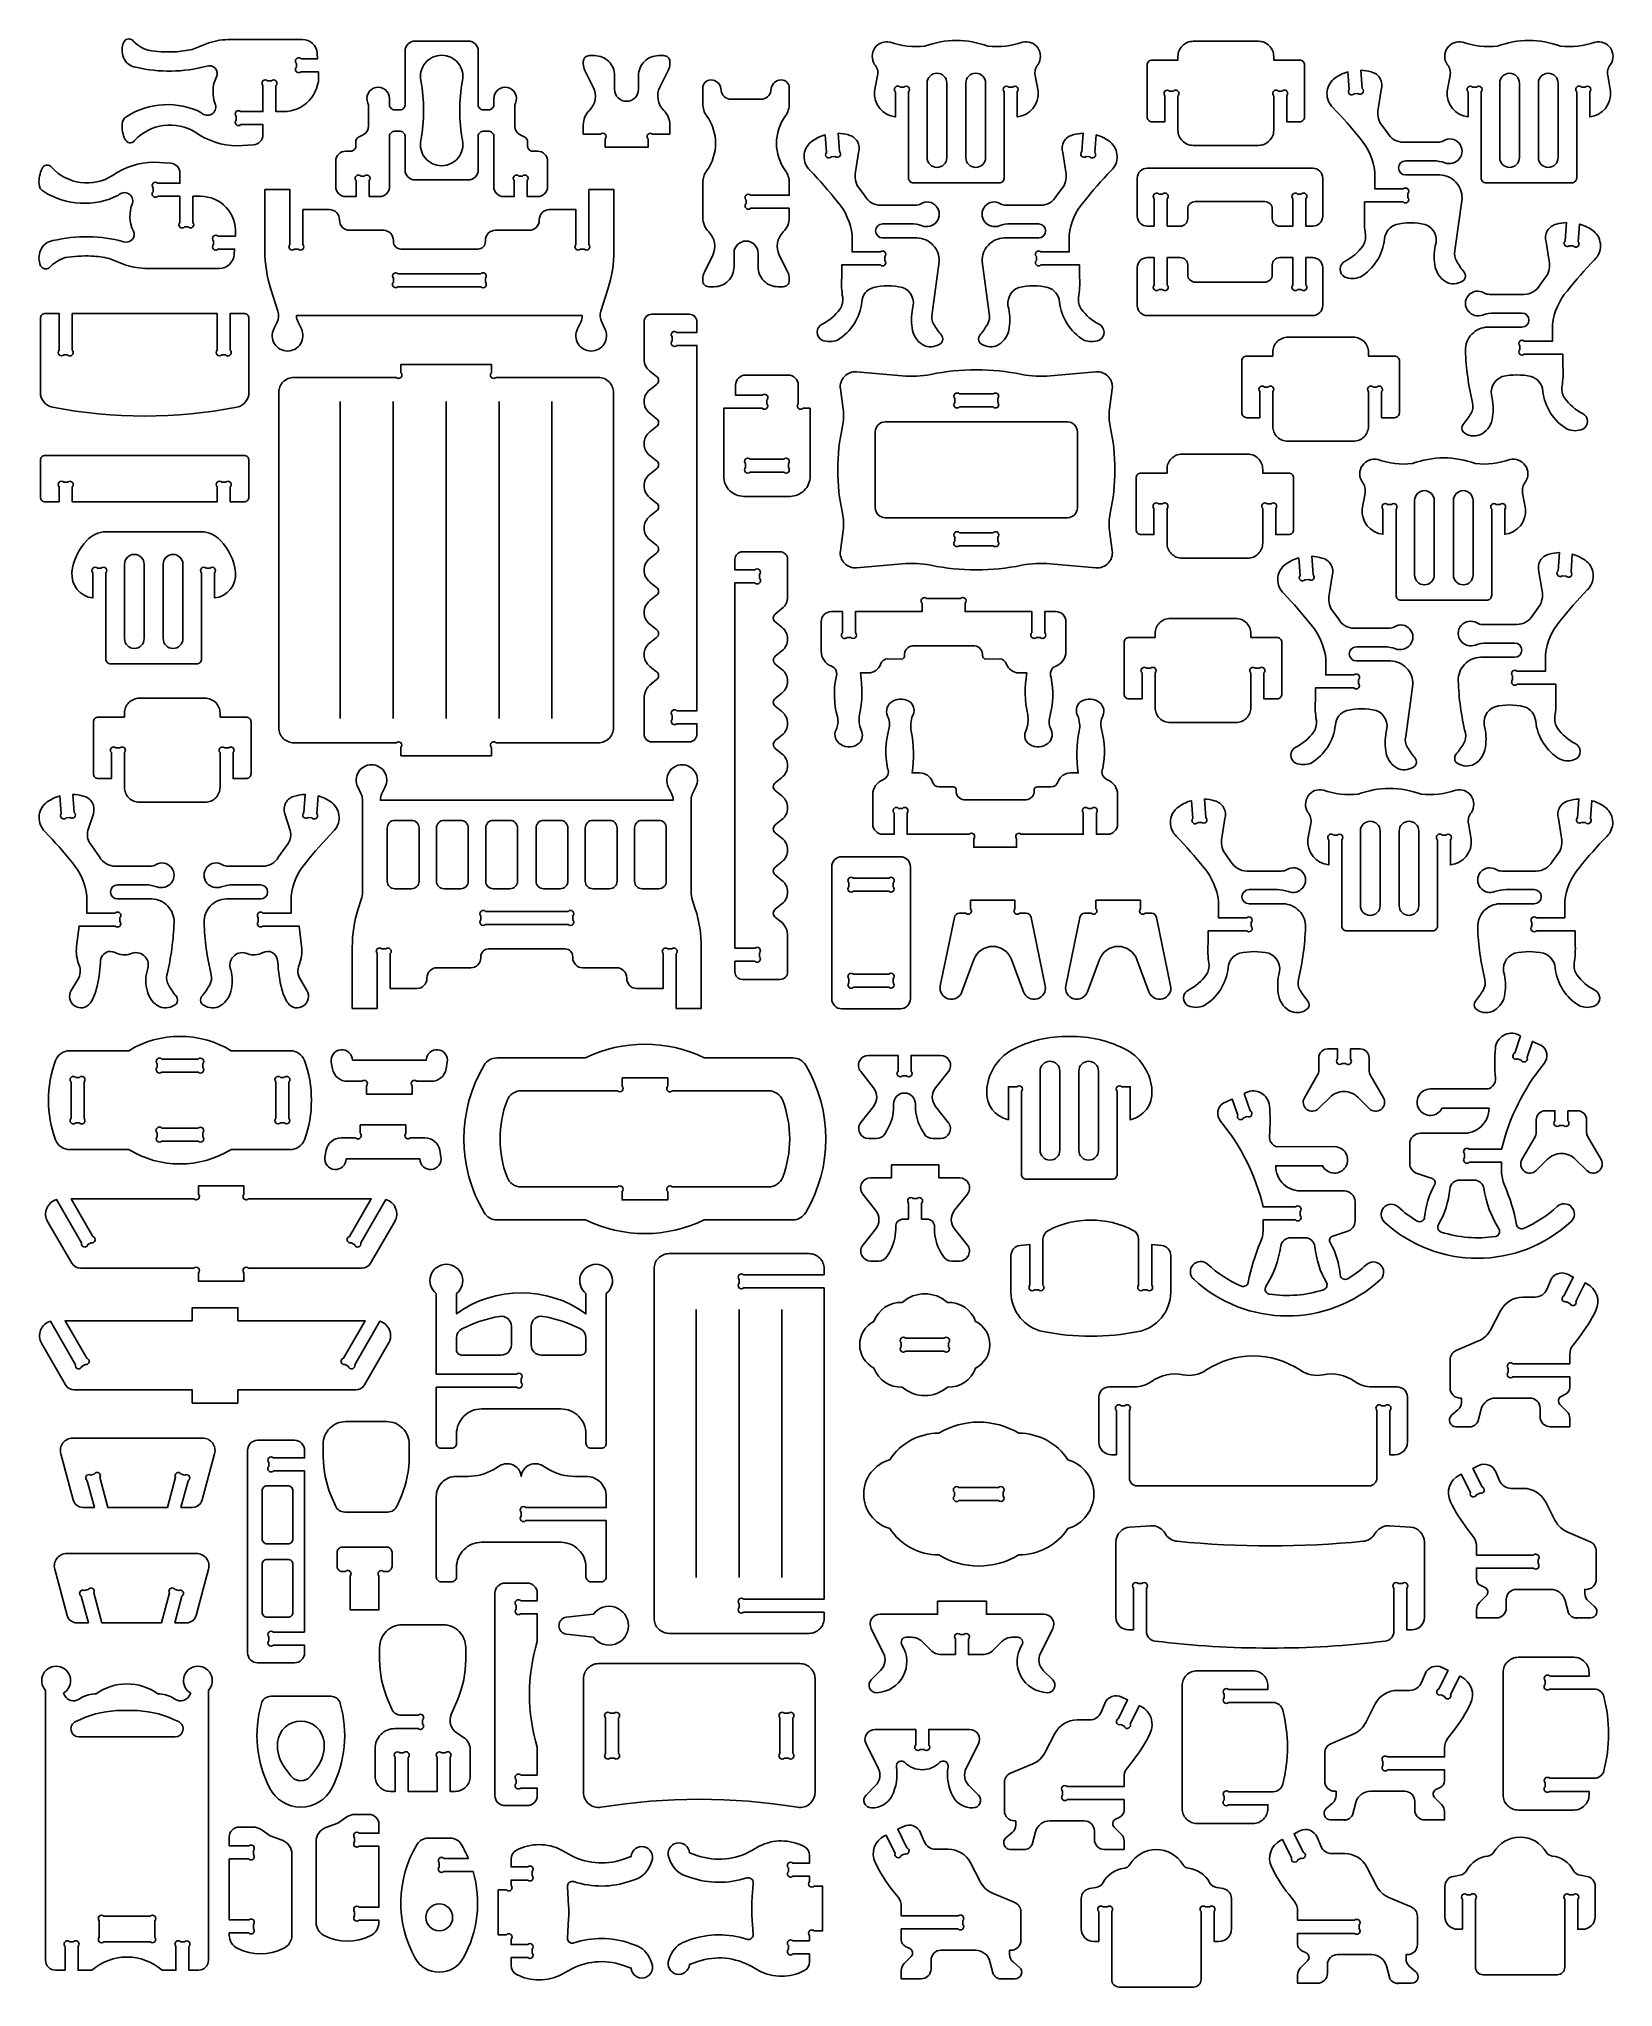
# Model space of a CAD drawing. Extents: x 455 to 818, y -242 to 207.
import ezdxf

# ---------------------------------------------------------------- set-up
doc = ezdxf.new("R2010")
doc.units = 0
doc.header["$MEASUREMENT"] = 0
doc.layers.get('DEFPOINTS').update_dxf_attribs({"color": 1, "linetype": 'CONTINUOUS'})
doc.layers.add('KONTUR', color=20, linetype='CONTINUOUS')

msp = doc.modelspace()

# ---------------------------------------------------------------- linework, layer by layer
at = {"layer": 'DEFPOINTS'}
msp.add_lwpolyline([(469.93, -225.84), (480.58, -225.84, -1), (481.64, -226.9), (481.64, -230.67, -1), (480.58, -231.73), (469.93, -231.73, -1), (468.87, -230.67), (468.87, -226.9, -1)], format="xyb", close=True, dxfattribs=at)
at = {"layer": 'KONTUR'}
for points in [[(507.64, 197.06), (508.51, 197.06, -1), (509.57, 196), (509.57, 189.99), (511.33, 189.99, 0.433432), (519.39, 198.6), (519.35, 199.18), (515.35, 199.18, -1), (514.29, 200.24), (514.29, 201.11, -1), (515.35, 202.18), (519.16, 202.18), (519.08, 203.38, 0.395253), (515.62, 206.62), (499.13, 206.62, 0.077687), (494.11, 205.83), (490.3, 204.34, -0.042031), (486.2, 203.76, -0.051106), (480.1, 204.13, -0.13778), (476.45, 206.51, 0.443717), (474.49, 205.99, 0.213303), (474.47, 202.46, 0.283264), (477.32, 200.21, 0.123296), (493.61, 200.45, -0.670336), (495.85, 197.99, 0.213141), (495.64, 191.59, -0.77774), (492.42, 189.73, 0.263991), (475.19, 188.9, 0.272682), (474.11, 187.13, 0.117689), (474.8, 183.6, 0.58058), (477, 183.3, -0.364324), (491.07, 185.2, 0.149435), (500.57, 182.11), (504.41, 182.36, 0.395611), (506.57, 184.66), (506.57, 186.99), (501.45, 186.99, -1), (500.39, 188.05), (500.39, 188.93, -1), (501.45, 189.99), (506.57, 189.99), (506.57, 196, -1)], [(564.76, 191.96, 0.474116), (562.87, 195.54, 0.474116), (559.74, 192.98), (559.74, 191.56, -0.414214), (558.58, 190.41), (557.31, 190.41, -0.414214), (556.16, 191.56), (556.16, 203.95, 0.414214), (553.85, 206.25), (541.62, 206.25, 0.414214), (539.31, 203.95), (539.31, 191.56, -0.414214), (538.16, 190.41), (536.89, 190.41, -0.414214), (535.73, 191.56), (535.73, 192.98, 0.474116), (532.6, 195.54, 0.474116), (530.71, 191.96, -0.10039), (530.89, 191.06), (530.89, 186.69, -0.283093), (529.63, 184.63), (528.58, 184.1, 0.283093), (527.95, 183.07), (527.95, 182.04, -0.414214), (526.79, 180.88), (525.64, 180.88, 0.414214), (523.34, 178.58), (523.34, 172.71, 0.414214), (525.64, 170.4), (528.04, 170.4), (528.04, 174.09, -1), (529.1, 175.15), (529.97, 175.15, -1), (531.04, 174.09), (531.04, 170.4), (533.43, 170.4, 0.414214), (535.73, 172.71), (535.73, 184.32, -0.414214), (536.89, 185.47), (538.16, 185.47, -0.414214), (539.31, 184.32), (539.31, 176.56, 0.414214), (541.62, 174.25), (553.85, 174.25, 0.414214), (556.16, 176.56), (556.16, 184.32, -0.414214), (557.31, 185.47), (558.58, 185.47, -0.414214), (559.74, 184.32), (559.74, 172.71, 0.414214), (562.04, 170.4), (564.44, 170.4), (564.44, 174.09, -1), (565.5, 175.15), (566.37, 175.15, -1), (567.44, 174.09), (567.44, 170.4), (569.83, 170.4, 0.414214), (572.13, 172.71), (572.13, 178.58, 0.414214), (569.83, 180.88), (568.68, 180.88, -0.414214), (567.53, 182.04), (567.53, 183.07, 0.283093), (566.89, 184.1), (565.84, 184.63, -0.283093), (564.58, 186.69), (564.58, 191.06, -0.10039)], [(542.92, 197.14, -0.471204), (547.74, 202.97, -0.471204), (552.55, 197.14, 0.095585), (552.55, 183.37, -0.471204), (547.74, 177.53, -0.471204), (542.92, 183.37, 0.095585)], [(585.4, 181.79), (585.4, 183.73, 1), (584.33, 184.79), (580.37, 184.79), (580.37, 186.97, -0.201878), (581.76, 190.27, 0.325635), (582.66, 195.63), (580.73, 199.5, -0.116123), (580.37, 201.04), (580.37, 201.51, -0.414214), (581.75, 202.89), (582.95, 202.89, -0.414214), (587.57, 198.28), (587.57, 195.13, 1), (593.09, 195.13), (593.09, 198.28, -0.414214), (597.71, 202.89), (598.91, 202.89, -0.414214), (600.29, 201.51), (600.29, 201.04, -0.116123), (599.93, 199.5), (598, 195.63, 0.325635), (598.9, 190.27, -0.201878), (600.29, 186.97), (600.29, 184.79), (596.33, 184.79, 1), (595.27, 183.73), (595.27, 181.79)], [(666.3, 206.38, 0.088383), (659.05, 205.08, -0.111237), (651.06, 206.02, 0.672511), (647.47, 200.87, -0.226774), (648.16, 198.3), (647.48, 194.68, 0.411397), (652.28, 188.78), (652.28, 194.56, -1), (653.34, 195.63), (654.22, 195.63, -1), (655.28, 194.56), (655.28, 174.73, 0.414214), (656.43, 173.57), (676.17, 173.57, 0.414214), (677.32, 174.73), (677.32, 194.56, -1), (678.38, 195.63), (679.26, 195.63, -1), (680.32, 194.56), (680.32, 188.78, 0.411397), (685.12, 194.68), (684.44, 198.3, -0.226774), (685.13, 200.87, 0.672511), (681.54, 206.02, -0.111237), (673.55, 205.08, 0.088383)], [(717.36, 185.68), (717.36, 193.66, 1), (716.29, 194.72), (715.42, 194.72, 1), (714.36, 193.66), (714.36, 187.65), (711.38, 187.65, -0.414214), (710.22, 188.81), (710.22, 200.7, -0.414214), (711.38, 201.85), (717.36, 201.85), (717.36, 202.73, -0.414214), (720.82, 206.19), (735.94, 206.19, -0.414214), (739.4, 202.73), (739.4, 201.85), (745.38, 201.85, -0.414214), (746.53, 200.7), (746.53, 188.81, -0.414214), (745.38, 187.65), (742.4, 187.65), (742.4, 193.66, 1), (741.34, 194.72), (740.46, 194.72, 1), (739.4, 193.66), (739.4, 185.68, -0.414214), (735.94, 182.22), (720.82, 182.22, -0.414214)], [(798.19, 206.38, 0.088383), (790.94, 205.08, -0.111237), (782.95, 206.02, 0.672511), (779.36, 200.87, -0.226774), (780.05, 198.3), (779.38, 194.68, 0.411397), (784.17, 188.78), (784.17, 194.56, -1), (785.24, 195.63), (786.11, 195.63, -1), (787.17, 194.56), (787.17, 174.73, 0.414214), (788.33, 173.57), (808.06, 173.57, 0.414214), (809.21, 174.73), (809.21, 194.56, -1), (810.28, 195.63), (811.15, 195.63, -1), (812.21, 194.56), (812.21, 188.78, 0.411397), (817.01, 194.68), (816.34, 198.3, -0.226774), (817.03, 200.87, 0.672511), (813.44, 206.02, -0.111237), (805.45, 205.08, 0.088383)], [(659.57, 196.57, -1), (664.11, 196.57), (664.11, 179.4, -1), (659.57, 179.4)], [(668.49, 196.57, -1), (673.03, 196.57), (673.03, 179.4, -1), (668.49, 179.4)], [(760.55, 161.68, -0.180382), (759.93, 159.01, -0.114184), (755.84, 155.51, 0.61467), (755.77, 151.88, 0.190419), (759.33, 151.88, 0.236111), (764.95, 160.66, -0.305922), (767.62, 164, -0.117873), (774.32, 164, -0.410093), (776.63, 159.05, 0.099629), (776.63, 154.08, 0.228734), (779.49, 150.55, 0.269899), (783.32, 151.25, 0.341497), (783.32, 152.98, -0.037711), (781.56, 155.46, -0.201322), (781.14, 157.96), (782.79, 169.99, 0.414214), (777.67, 175.4), (769.78, 175.4, -1), (769.78, 178.65), (776.22, 178.65, -0.088172), (778.83, 178.19, 0.31679), (782.14, 179.08, 0.844509), (778.54, 183.29, -0.139482), (777.25, 182.95), (769.31, 182.95, -0.267949), (765.62, 185.08), (763.89, 187.51, -0.174881), (763.57, 191.09), (764.2, 195.05, 0.443368), (761.85, 199.13, 0.062392), (759.49, 199.51), (759.8, 195.31, -1), (758.82, 194.17), (757.95, 194.1, -1), (756.81, 195.08), (756.51, 199.15, 0.096799), (753.21, 197.48, 0.444682), (753.06, 190.92, -0.025048), (759.37, 183.72, -0.150438), (762.72, 176.04), (762.72, 172.17), (769.23, 172.17, -1), (770.29, 171.1), (770.29, 170.23, -1), (769.23, 169.17), (760.33, 169.17), (760.33, 166.25, 0.057319)], [(791.47, 196.57, -1), (796, 196.57), (796, 179.4, -1), (791.47, 179.4)], [(800.39, 196.57, -1), (804.92, 196.57), (804.92, 179.4, -1), (800.39, 179.4)], [(627.82, 191.76, -0.158286), (626.94, 189.05, 0.324707), (626.94, 176.33, -0.158286), (627.82, 173.62), (627.82, 170.73), (618.92, 170.73, 1), (617.85, 169.67), (617.85, 168.8, 1), (618.92, 167.73), (627.82, 167.73), (627.82, 165.56, -0.201878), (626.43, 162.26, 0.325635), (625.52, 156.9), (627.45, 153.03, -0.116123), (627.82, 151.48), (627.82, 151.02, -0.414214), (626.43, 149.64), (625.23, 149.64, -0.414214), (620.62, 154.25), (620.62, 157.4, 1), (615.09, 157.4), (615.09, 154.25, -0.414214), (610.48, 149.64), (609.28, 149.64, -0.414214), (607.89, 151.02), (607.89, 151.48, -0.116123), (608.26, 153.03), (610.19, 156.9, 0.325635), (609.28, 162.26, -0.201878), (607.89, 165.56), (607.89, 173.62, -0.158286), (608.77, 176.33, 0.324707), (608.77, 189.05, -0.158286), (607.89, 191.76), (607.89, 195.44, -0.414214), (609.74, 197.29), (609.77, 197.29, -0.373213), (612.06, 195.31), (612.13, 194.83, 0.373213), (614.41, 192.85), (621.3, 192.85, 0.373213), (623.58, 194.83), (623.65, 195.31, -0.373213), (625.94, 197.29), (625.97, 197.29, -0.414214), (627.82, 195.44)], [(640.12, 147.16, -0.180382), (639.49, 144.5, -0.114184), (635.41, 140.99, 0.61467), (635.34, 137.36, 0.190419), (638.9, 137.36, 0.236111), (644.51, 146.14, -0.305922), (647.18, 149.48, -0.117873), (653.88, 149.48, -0.410093), (656.2, 144.54, 0.099629), (656.2, 139.57, 0.228734), (659.06, 136.04, 0.269899), (662.88, 136.73, 0.341497), (662.88, 138.46, -0.037711), (661.13, 140.94, -0.201322), (660.71, 143.44), (662.35, 155.47, 0.414214), (657.24, 160.88), (649.34, 160.88, -1), (649.34, 164.14), (655.78, 164.14, -0.088172), (658.4, 163.67, 0.31679), (661.71, 164.56, 0.844509), (658.1, 168.78, -0.139482), (656.82, 168.43), (648.88, 168.43, -0.267949), (645.19, 170.56), (643.46, 172.99, -0.174881), (643.14, 176.57), (643.77, 180.54, 0.443368), (641.42, 184.61, 0.062392), (639.05, 185), (639.36, 180.79, -1), (638.38, 179.65), (637.51, 179.59, -1), (636.37, 180.57), (636.07, 184.64, 0.096799), (632.77, 182.97, 0.444682), (632.62, 176.41, -0.025048), (638.94, 169.2, -0.150438), (642.28, 161.52), (642.28, 157.65), (648.79, 157.65, -1), (649.85, 156.59), (649.85, 155.71, -1), (648.79, 154.65), (639.9, 154.65), (639.9, 151.73, 0.057319)], [(694.46, 147.16, 0.180382), (695.09, 144.5, 0.114184), (699.17, 140.99, -0.61467), (699.25, 137.36, -0.190419), (695.68, 137.36, -0.236111), (690.07, 146.14, 0.305922), (687.4, 149.48, 0.117873), (680.7, 149.48, 0.410093), (678.38, 144.54, -0.099629), (678.38, 139.57, -0.228734), (675.53, 136.04, -0.269899), (671.7, 136.73, -0.341497), (671.7, 138.46, 0.037711), (673.45, 140.94, 0.201322), (673.88, 143.44), (672.23, 155.47, -0.414214), (677.35, 160.88), (685.24, 160.88, 1), (685.24, 164.14), (678.8, 164.14, 0.088172), (676.19, 163.67, -0.31679), (672.87, 164.56, -0.844509), (676.48, 168.78, 0.139482), (677.76, 168.43), (685.71, 168.43, 0.267949), (689.39, 170.56), (691.13, 172.99, 0.174881), (691.44, 176.57), (690.81, 180.54, -0.443368), (693.17, 184.61, -0.062392), (695.53, 185), (695.22, 180.79, 1), (696.2, 179.65), (697.07, 179.59, 1), (698.21, 180.57), (698.51, 184.64, -0.096799), (701.81, 182.97, -0.444682), (701.96, 176.41, 0.025048), (695.65, 169.2, 0.150438), (692.3, 161.52), (692.3, 157.65), (685.79, 157.65, 1), (684.73, 156.59), (684.73, 155.71, 1), (685.79, 154.65), (694.68, 154.65), (694.68, 151.73, -0.057319)], [(487.44, 170.48), (487.44, 164.47, 1), (488.51, 163.41), (489.38, 163.41, 1), (490.44, 164.47), (490.44, 170.48), (492.2, 170.48, -0.433432), (500.26, 161.88), (500.22, 161.3), (496.22, 161.3, 1), (495.16, 160.23), (495.16, 159.36, 1), (496.22, 158.3), (500.02, 158.3), (499.95, 157.09, -0.395253), (496.49, 153.85), (480, 153.85, -0.077687), (474.98, 154.64), (471.17, 156.13, 0.042031), (467.07, 156.71, 0.051106), (460.97, 156.34, 0.13778), (457.32, 153.96, -0.443717), (455.36, 154.48, -0.213303), (455.34, 158.02, -0.283264), (458.19, 160.26, -0.123296), (474.48, 160.02, 0.670336), (476.72, 162.48, -0.213141), (476.51, 168.88, 0.77774), (473.29, 170.74, -0.263991), (456.06, 171.57, -0.272682), (454.98, 173.34, -0.117689), (455.67, 176.87, -0.58058), (457.87, 177.17, 0.364324), (471.94, 175.27, -0.149435), (481.44, 178.36), (485.28, 178.11, -0.395611), (487.44, 175.81), (487.44, 173.48), (482.32, 173.48, 1), (481.26, 172.42), (481.26, 171.54, 1), (482.32, 170.48)], [(717.87, 163.6), (714.87, 163.6), (714.87, 169.93, 1), (713.8, 171), (712.93, 171, 1), (711.87, 169.93), (711.87, 163.6), (710.29, 163.6, -0.414214), (707.99, 165.91), (707.99, 174.65, -0.414214), (710.29, 176.96), (748.39, 176.96, -0.414214), (750.7, 174.65), (750.7, 165.91, -0.414214), (748.39, 163.6), (746.82, 163.6), (746.82, 169.93, 1), (745.75, 171), (744.88, 171, 1), (743.82, 169.93), (743.82, 163.6), (740.81, 163.6, -0.414214), (739.08, 165.33), (739.08, 167.54, 0.414214), (737.35, 169.27), (721.33, 169.27, 0.414214), (719.6, 167.54), (719.6, 165.33, -0.414214)], [(581.65, 172.01), (581.65, 159.38, -1), (580.59, 158.32), (579.72, 158.32, -1), (578.65, 159.38), (578.65, 167.4), (572.53, 167.4, 0.414214), (570.22, 165.1), (570.22, 164.95, -0.414214), (567.91, 162.64), (560.11, 162.64, 0.414214), (557.8, 160.34), (557.8, 160.05, -0.414214), (556.07, 158.32), (538.35, 158.32, -0.414214), (536.62, 160.05), (536.62, 160.34, 0.414214), (534.31, 162.64), (526.51, 162.64, -0.414214), (524.2, 164.95), (524.2, 165.1, 0.414214), (521.89, 167.4), (515.77, 167.4), (515.77, 159.38, -1), (514.7, 158.32), (513.83, 158.32, -1), (512.77, 159.38), (512.77, 172.01), (507.01, 172.01), (507.01, 157.9, 0.077953), (508.39, 149.07), (510.01, 144.04, -0.19395), (509.83, 141.46), (509.07, 139.91, 0.55474), (512.24, 134.82, 0.55474), (515.41, 139.91), (514.65, 141.46, -0.114229), (514.3, 142.98), (580.12, 142.98, -0.114229), (579.77, 141.46), (579.01, 139.91, 0.55474), (582.18, 134.82, 0.55474), (585.35, 139.91), (584.6, 141.46, -0.19395), (584.41, 144.04), (586.03, 149.07, 0.077953), (587.41, 157.9), (587.41, 172.01)], [(805.82, 126.61, 0.180382), (806.44, 123.94, 0.114184), (810.53, 120.44, -0.61467), (810.6, 116.81, -0.190419), (807.04, 116.81, -0.236111), (801.42, 125.59, 0.305922), (798.75, 128.93, 0.117873), (792.05, 128.93, 0.410093), (789.73, 123.98, -0.099629), (789.73, 119.01, -0.228734), (786.88, 115.48, -0.269899), (783.05, 116.18, -0.341497), (783.05, 117.91, 0.037711), (784.81, 120.39, 0.201322), (785.23, 122.89, -0.052119), (783.58, 134.92, -0.414214), (788.7, 140.33), (796.59, 140.33, 1), (796.59, 143.58), (790.15, 143.58, 0.088172), (787.54, 143.12, -0.31679), (784.23, 144.01, -0.844509), (787.83, 148.22, 0.139482), (789.12, 147.88), (797.06, 147.88, 0.267949), (800.75, 150.01), (802.48, 152.44, 0.174881), (802.8, 156.02), (802.17, 159.98, -0.443368), (804.52, 164.06, -0.062392), (806.88, 164.44), (806.57, 160.24, 1), (807.55, 159.1), (808.42, 159.03, 1), (809.56, 160.01), (809.86, 164.08, -0.096799), (813.16, 162.41, -0.444682), (813.31, 155.86, 0.025048), (807, 148.65, 0.150438), (803.65, 140.97), (803.65, 137.1), (797.14, 137.1, 1), (796.08, 136.04), (796.08, 135.16, 1), (797.14, 134.1), (806.04, 134.1), (806.04, 131.18, -0.057319)], [(557.8, 151.58), (557.8, 150.71, -1), (556.74, 149.64), (537.68, 149.64, -1), (536.62, 150.71), (536.62, 151.58, -1), (537.68, 152.64), (556.74, 152.64, -1)], [(717.87, 156.36), (714.87, 156.36), (714.87, 150.03, -1), (713.8, 148.97), (712.93, 148.97, -1), (711.87, 150.03), (711.87, 156.36), (710.29, 156.36, 0.414214), (707.99, 154.05), (707.99, 145.31, 0.414214), (710.29, 143), (748.39, 143, 0.414214), (750.7, 145.31), (750.7, 154.05, 0.414214), (748.39, 156.36), (746.82, 156.36), (746.82, 150.03, -1), (745.75, 148.97), (744.88, 148.97, -1), (743.82, 150.03), (743.82, 156.36), (740.81, 156.36, 0.414214), (739.08, 154.63), (739.08, 152.43, -0.414214), (737.35, 150.69), (721.33, 150.69, -0.414214), (719.6, 152.43), (719.6, 154.63, 0.414214)], [(462.62, 143.5), (462.62, 135.01, -1), (461.56, 133.95), (460.68, 133.95, -1), (459.62, 135.01), (459.62, 143.5), (456.45, 143.5, 0.414214), (455.29, 142.35), (455.29, 125.29, 0.358275), (458.09, 121.9, 0.097651), (500.55, 121.9, 0.358275), (503.34, 125.29), (503.34, 142.35, 0.414214), (502.19, 143.5), (499.02, 143.5), (499.02, 135.01, -1), (497.96, 133.95), (497.08, 133.95, -1), (496.02, 135.01), (496.02, 143.5)], [(596.47, 58.49, 0.229334), (594.37, 55.15), (594.37, 46.5, 0.414214), (596.1, 44.77), (604.8, 44.77, 0.414214), (606.53, 46.5), (606.53, 48.95), (601.93, 48.95, -1), (600.86, 50.01), (600.86, 50.88, -1), (601.93, 51.95), (606.53, 51.95), (606.53, 136.12), (601.93, 136.12, -1), (600.86, 137.18), (600.86, 138.06, -1), (601.93, 139.12), (606.53, 139.12), (606.53, 141.57, 0.414214), (604.8, 143.3), (596.1, 143.3, 0.414214), (594.37, 141.57), (594.37, 132.91, 0.229334), (595.69, 130.2), (597.25, 128.96, -0.484131), (597.25, 127.15), (595.69, 125.92, 0.484131), (595.69, 120.47), (597.25, 119.24, -0.484131), (597.25, 117.43), (595.69, 116.2, 0.484131), (595.69, 110.75), (597.25, 109.52, -0.484131), (597.25, 107.71), (595.69, 106.48, 0.484131), (595.69, 101.03), (597.25, 99.8, -0.484131), (597.25, 97.99), (595.69, 96.76, 0.484131), (595.69, 91.31), (597.25, 90.08, -0.484131), (597.25, 88.27), (595.69, 87.04, 0.484131), (595.69, 81.59), (597.25, 80.36, -0.484131), (597.25, 78.55), (595.69, 77.31, 0.484131), (595.69, 71.87), (597.25, 70.64, -0.484131), (597.25, 68.83), (595.69, 67.59, 0.484131), (595.69, 62.15), (597.25, 60.92, -0.484131), (597.25, 59.1), (595.69, 57.87)], [(739.19, 117.5), (739.19, 125.47, 1), (738.13, 126.53), (737.26, 126.53, 1), (736.19, 125.47), (736.19, 119.47), (733.22, 119.47, -0.414214), (732.06, 120.62), (732.06, 132.51, -0.414214), (733.22, 133.67), (739.19, 133.67), (739.19, 134.54, -0.414214), (742.66, 138), (757.77, 138, -0.414214), (761.24, 134.54), (761.24, 133.67), (767.22, 133.67, -0.414214), (768.37, 132.51), (768.37, 120.62, -0.414214), (767.22, 119.47), (764.24, 119.47), (764.24, 125.47, 1), (763.17, 126.53), (762.3, 126.53, 1), (761.24, 125.47), (761.24, 117.5, -0.414214), (757.77, 114.04), (742.66, 114.04, -0.414214)], [(587.31, 48.02), (587.31, 125.27, 0.414214), (583.85, 128.73), (560.24, 128.73, -1), (559.18, 129.8), (559.18, 131.73), (538.34, 131.73), (538.34, 129.8, -1), (537.28, 128.73), (513.67, 128.73, 0.414214), (510.21, 125.27), (510.21, 48.02, 0.414214), (513.67, 44.56), (537.28, 44.56, -1), (538.34, 43.5), (538.34, 41.56), (559.18, 41.56), (559.18, 43.5, -1), (560.24, 44.56), (583.85, 44.56, 0.414214)], [(638.99, 107.45, 0.05321), (640.06, 97.43, -0.086893), (640.22, 93.45), (639.59, 88.79, 0.481055), (643.33, 84.88), (653.83, 85.81, -0.071729), (660.41, 85.45, 0.09921), (681.39, 85.45, -0.071729), (687.97, 85.81), (698.47, 84.88, 0.481055), (702.21, 88.79), (701.58, 93.45, -0.086893), (701.74, 97.43, 0.05321), (702.81, 107.45, 0.05321), (701.74, 117.48, -0.086893), (701.58, 121.45), (702.21, 126.11, 0.481055), (698.47, 130.02), (687.97, 129.09, -0.071729), (681.39, 129.45, 0.09921), (660.41, 129.45, -0.071729), (653.83, 129.09), (643.33, 130.02, 0.481055), (639.59, 126.11), (640.22, 121.45, -0.086893), (640.06, 117.48, 0.05321)], [(617.32, 101.34, -0.414214), (612.7, 105.96), (612.7, 121.63), (621.6, 121.63, 1), (622.66, 122.69), (622.66, 123.57, 1), (621.6, 124.63), (615.45, 124.63), (615.45, 126.97, -0.414214), (617.75, 129.28), (627.57, 129.28, -0.414214), (629.88, 126.97), (629.88, 122.69, 1), (630.94, 121.63), (632.62, 121.63), (632.62, 105.96, -0.414214), (628.01, 101.34)], [(667.02, 121.93), (674.78, 121.93, 1), (675.85, 122.99), (675.85, 123.87, 1), (674.78, 124.93), (667.02, 124.93, 1), (665.95, 123.87), (665.95, 122.99, 1)], [(691.88, 96.41), (649.92, 96.41, -0.414214), (647.62, 98.71), (647.62, 116.19, -0.414214), (649.92, 118.5), (691.88, 118.5, -0.414214), (694.18, 116.19), (694.18, 98.71, -0.414214)], [(499.02, 100.04), (499.02, 103.54, 1), (497.96, 104.6), (497.08, 104.6, 1), (496.02, 103.54), (496.02, 100.04), (462.62, 100.04), (462.62, 103.54, 1), (461.56, 104.6), (460.68, 104.6, 1), (459.62, 103.54), (459.62, 100.04), (456.45, 100.04, -0.414214), (455.29, 101.19), (455.29, 109.63, -0.414214), (456.45, 110.79), (502.19, 110.79, -0.414214), (503.34, 109.63), (503.34, 101.19, -0.414214), (502.19, 100.04)], [(618.79, 109.93), (626.54, 109.93, -1), (627.6, 108.87), (627.6, 107.99, -1), (626.54, 106.93), (618.79, 106.93, -1), (617.73, 107.99), (617.73, 108.87, -1)], [(714.83, 90.56), (714.83, 98.53, 1), (713.77, 99.59), (712.89, 99.59, 1), (711.83, 98.53), (711.83, 92.53), (708.85, 92.53, -0.414214), (707.7, 93.68), (707.7, 105.57, -0.414214), (708.85, 106.72), (714.83, 106.72), (714.83, 107.6, -0.414214), (718.29, 111.06), (733.41, 111.06, -0.414214), (736.87, 107.6), (736.87, 106.72), (742.85, 106.72, -0.414214), (744, 105.57), (744, 93.68, -0.414214), (742.85, 92.53), (739.87, 92.53), (739.87, 98.53, 1), (738.81, 99.59), (737.93, 99.59, 1), (736.87, 98.53), (736.87, 90.56, -0.414214), (733.41, 87.1), (718.29, 87.1, -0.414214)], [(778.6, 110.2, 0.088383), (771.35, 108.89, -0.111237), (763.36, 109.84, 0.672511), (759.77, 104.68, -0.226774), (760.46, 102.11), (759.78, 98.49, 0.411397), (764.58, 92.59), (764.58, 98.38, -1), (765.64, 99.44), (766.52, 99.44, -1), (767.58, 98.38), (767.58, 78.54, 0.414214), (768.73, 77.38), (788.47, 77.38, 0.414214), (789.62, 78.54), (789.62, 98.38, -1), (790.68, 99.44), (791.56, 99.44, -1), (792.62, 98.38), (792.62, 92.59, 0.411397), (797.42, 98.49), (796.74, 102.11, -0.226774), (797.43, 104.68, 0.672511), (793.84, 109.84, -0.111237), (785.85, 108.89, 0.088383)], [(771.87, 100.38, -1), (776.41, 100.38), (776.41, 83.22, -1), (771.87, 83.22)], [(780.79, 100.38, -1), (785.33, 100.38), (785.33, 83.22, -1), (780.79, 83.22)], [(492.42, 93.19), (470.38, 93.19, 0.200898), (466, 91.16, 0.168545), (462.58, 83.82, 0.411397), (467.38, 77.92), (467.38, 83.71, -1), (468.44, 84.77), (469.31, 84.77, -1), (470.38, 83.71), (470.38, 63.87, 0.414214), (471.53, 62.71), (491.26, 62.71, 0.414214), (492.42, 63.87), (492.42, 83.71, -1), (493.48, 84.77), (494.36, 84.77, -1), (495.42, 83.71), (495.42, 77.92, 0.411397), (500.22, 83.82, 0.168545), (496.79, 91.16, 0.200898)], [(667.02, 92.97), (674.78, 92.97, -1), (675.85, 91.91), (675.85, 91.04, -1), (674.78, 89.97), (667.02, 89.97, -1), (665.95, 91.04), (665.95, 91.91, -1)], [(474.67, 85.71, -1), (479.2, 85.71), (479.2, 68.55, -1), (474.67, 68.55)], [(483.59, 85.71, -1), (488.12, 85.71), (488.12, 68.55, -1), (483.59, 68.55)], [(625.35, 3.75, -0.229334), (627.44, 0.42), (627.44, -8.24, -0.414214), (625.71, -9.97), (617.01, -9.97, -0.414214), (615.28, -8.24), (615.28, -5.79), (619.89, -5.79, 1), (620.95, -4.73), (620.95, -3.85, 1), (619.89, -2.79), (615.28, -2.79), (615.28, 81.38), (619.89, 81.38, 1), (620.95, 82.45), (620.95, 83.32, 1), (619.89, 84.38), (615.28, 84.38), (615.28, 86.83, -0.414214), (617.01, 88.56), (625.71, 88.56, -0.414214), (627.44, 86.83), (627.44, 78.18, -0.229334), (626.13, 75.46), (624.56, 74.23, 0.484131), (624.56, 72.42), (626.12, 71.18, -0.484131), (626.12, 65.74), (624.56, 64.5, 0.484131), (624.56, 62.69), (626.12, 61.46, -0.484131), (626.12, 56.02), (624.56, 54.78, 0.484131), (624.56, 52.97), (626.12, 51.74, -0.484131), (626.12, 46.29), (624.56, 45.06, 0.484131), (624.56, 43.25), (626.12, 42.02, -0.484131), (626.12, 36.57), (624.56, 35.34, 0.484131), (624.56, 33.53), (626.12, 32.3, -0.484131), (626.12, 26.85), (624.56, 25.62, 0.484131), (624.56, 23.81), (626.12, 22.58, -0.484131), (626.12, 17.13), (624.56, 15.9, 0.484131), (624.56, 14.09), (626.12, 12.86, -0.484131), (626.12, 7.41), (624.56, 6.18, 0.484131), (624.56, 4.37), (626.12, 3.13)], [(749.23, 49.69, -0.180382), (748.6, 47.02, -0.114184), (744.51, 43.52, 0.61467), (744.44, 39.89, 0.190419), (748, 39.89, 0.236111), (753.62, 48.66, -0.305922), (756.29, 52, -0.117873), (762.99, 52, -0.410093), (765.31, 47.06, 0.099629), (765.31, 42.09, 0.228734), (768.16, 38.56, 0.269899), (771.99, 39.26, 0.341497), (771.99, 40.99, -0.037711), (770.23, 43.47, -0.201322), (769.81, 45.97), (771.46, 57.99, 0.414214), (766.34, 63.41), (758.45, 63.41, -1), (758.45, 66.66), (764.89, 66.66, -0.088172), (767.5, 66.2, 0.31679), (770.82, 67.09, 0.844509), (767.21, 71.3, -0.139482), (765.92, 70.96), (757.98, 70.96, -0.267949), (754.3, 73.09), (752.56, 75.52, -0.174881), (752.25, 79.1), (752.87, 83.06, 0.443368), (750.52, 87.13, 0.062392), (748.16, 87.52), (748.47, 83.31, -1), (747.49, 82.18), (746.62, 82.11, -1), (745.48, 83.09), (745.18, 87.16, 0.096799), (741.88, 85.49, 0.444682), (741.73, 78.93, -0.025048), (748.04, 71.73, -0.150438), (751.39, 64.05), (751.39, 60.18), (757.9, 60.18, -1), (758.96, 59.11), (758.96, 58.24, -1), (757.9, 57.18), (749.01, 57.18), (749.01, 54.26, 0.057319)], [(804.16, 50.55, 0.180382), (804.78, 47.89, 0.114184), (808.87, 44.38, -0.61467), (808.94, 40.75, -0.190419), (805.38, 40.75, -0.236111), (799.76, 49.53, 0.305922), (797.09, 52.87, 0.117873), (790.39, 52.87, 0.410093), (788.07, 47.93, -0.099629), (788.07, 42.95, -0.228734), (785.22, 39.43, -0.269899), (781.39, 40.12, -0.341497), (781.39, 41.85, 0.037711), (783.15, 44.33, 0.201322), (783.57, 46.83, -0.052119), (781.92, 58.86, -0.414214), (787.04, 64.27), (794.93, 64.27, 1), (794.93, 67.53), (788.49, 67.53, 0.088172), (785.88, 67.06, -0.31679), (782.57, 67.95, -0.844509), (786.17, 72.17, 0.139482), (787.46, 71.82), (795.4, 71.82, 0.267949), (799.09, 73.95), (800.82, 76.38, 0.174881), (801.14, 79.96), (800.51, 83.93, -0.443368), (802.86, 88, -0.062392), (805.22, 88.38), (804.91, 84.18, 1), (805.89, 83.04), (806.76, 82.98, 1), (807.9, 83.96), (808.2, 88.03, -0.096799), (811.5, 86.35, -0.444682), (811.65, 79.8, 0.025048), (805.34, 72.59, 0.150438), (801.99, 64.91), (801.99, 61.04), (795.48, 61.04, 1), (794.42, 59.98), (794.42, 59.1, 1), (795.48, 58.04), (804.38, 58.04), (804.38, 55.12, -0.057319)], [(670.52, 66.86), (656.2, 66.86, 0.416597), (654.39, 64.68, -0.438914), (653.64, 63.86), (650.52, 63.87, 0.358235), (648.85, 62.58, -0.29887), (646.07, 60.66), (644.2, 60.66, -0.094158), (643.99, 51.02, 0.135936), (644.34, 47.48, -0.332095), (643.93, 44.44, -0.307804), (639.75, 44.13, -0.401002), (638.58, 47.54, 0.181945), (638.9, 50.56, -0.117839), (638.58, 59.6, 0.432952), (637.52, 62.22, -0.31016), (635.17, 65.64), (635.17, 72.47, -0.414214), (637.48, 74.78), (640.05, 74.78), (640.05, 69.88, 1), (641.12, 68.82), (641.99, 68.82, 1), (643.05, 69.88), (643.05, 74.78), (658.41, 74.78), (658.41, 76.72, -1), (659.48, 77.78), (667.24, 77.78, -1), (668.31, 76.72), (668.31, 74.78), (683.67, 74.78), (683.67, 69.88, 1), (684.73, 68.82), (685.6, 68.82, 1), (686.67, 69.88), (686.67, 74.78), (689.25, 74.78, -0.414214), (691.55, 72.47), (691.55, 65.64, -0.31016), (689.21, 62.22, 0.432952), (688.14, 59.6, -0.117839), (687.82, 50.56, 0.181945), (688.14, 47.54, -0.401002), (686.97, 44.13, -0.307804), (682.79, 44.44, -0.332095), (682.38, 47.48, 0.135936), (682.73, 51.02, -0.094158), (682.52, 60.66), (680.65, 60.66, -0.29887), (677.87, 62.58, 0.358235), (676.2, 63.87), (673.08, 63.86, -0.438914), (672.33, 64.68, 0.416597)], [(712.09, 52.68), (712.09, 60.65, 1), (711.03, 61.72), (710.16, 61.72, 1), (709.09, 60.65), (709.09, 54.65), (706.11, 54.65, -0.414214), (704.96, 55.81), (704.96, 67.7, -0.414214), (706.11, 68.85), (712.09, 68.85), (712.09, 69.72, -0.414214), (715.56, 73.19), (730.67, 73.19, -0.414214), (734.14, 69.72), (734.14, 68.85), (740.12, 68.85, -0.414214), (741.27, 67.7), (741.27, 55.81, -0.414214), (740.12, 54.65), (737.14, 54.65), (737.14, 60.65, 1), (736.07, 61.72), (735.2, 61.72, 1), (734.14, 60.65), (734.14, 52.68, -0.414214), (730.67, 49.22), (715.56, 49.22, -0.414214)], [(474.65, 34.32), (474.65, 42.29, 1), (473.59, 43.36), (472.71, 43.36, 1), (471.65, 42.29), (471.65, 36.29), (468.67, 36.29, -0.414214), (467.52, 37.44), (467.52, 49.33, -0.414214), (468.67, 50.49), (474.65, 50.49), (474.65, 51.36, -0.414214), (478.11, 54.82), (493.23, 54.82, -0.414214), (496.69, 51.36), (496.69, 50.49), (502.67, 50.49, -0.414214), (503.83, 49.33), (503.83, 37.44, -0.414214), (502.67, 36.29), (499.69, 36.29), (499.69, 42.29, 1), (498.63, 43.36), (497.76, 43.36, 1), (496.69, 42.29), (496.69, 34.32, -0.414214), (493.23, 30.86), (478.11, 30.86, -0.414214)], [(682.4, 31.4), (668.09, 31.4, -0.416597), (666.28, 33.58, 0.438914), (665.53, 34.4), (662.41, 34.39, -0.358235), (660.74, 35.68, 0.29887), (657.96, 37.6), (656.09, 37.6, 0.094158), (655.87, 47.24, -0.135936), (656.23, 50.78, 0.332095), (655.81, 53.82, 0.307804), (651.64, 54.13, 0.401002), (650.46, 50.72, -0.181945), (650.78, 47.7, 0.117839), (650.46, 38.66, -0.432952), (649.4, 36.04, 0.31016), (647.05, 32.62), (647.05, 25.79, 0.414214), (649.36, 23.48), (651.94, 23.48), (651.94, 28.38, -1), (653, 29.44), (653.88, 29.44, -1), (654.94, 28.38), (654.94, 23.48), (669.24, 23.48, -1), (670.3, 22.42), (670.3, 20.48), (680.19, 20.48), (680.19, 22.42, -1), (681.25, 23.48), (695.55, 23.48), (695.55, 28.38, -1), (696.61, 29.44), (697.49, 29.44, -1), (698.55, 28.38), (698.55, 23.48), (701.13, 23.48, 0.414214), (703.44, 25.79), (703.44, 32.62, 0.31016), (701.09, 36.04, -0.432952), (700.03, 38.66, 0.117839), (699.71, 47.7, -0.181945), (700.03, 50.72, 0.401002), (698.85, 54.13, 0.307804), (694.68, 53.82, 0.332095), (694.26, 50.78, -0.135936), (694.62, 47.24, 0.094158), (694.4, 37.6), (692.53, 37.6, 0.29887), (689.75, 35.68, -0.358235), (688.08, 34.39), (684.96, 34.4, 0.438914), (684.21, 33.58, -0.416597)], [(601.79, -16.66), (601.79, -4.03, 1), (600.73, -2.96), (599.85, -2.96, 1), (598.79, -4.03), (598.79, -12.05), (592.66, -12.05, -0.414214), (590.36, -9.75), (590.36, -9.6, 0.414214), (588.05, -7.29), (580.24, -7.29, -0.414214), (577.94, -4.98), (577.94, -4.7, 0.414214), (576.21, -2.96), (567.35, -2.96), (558.49, -2.96, 0.414214), (556.76, -4.7), (556.76, -4.98, -0.414214), (554.45, -7.29), (546.64, -7.29, 0.414214), (544.34, -9.6), (544.34, -9.75, -0.414214), (542.03, -12.05), (535.9, -12.05), (535.9, -4.03, 1), (534.84, -2.96), (533.97, -2.96, 1), (532.9, -4.03), (532.9, -16.66), (527.14, -16.66), (527.14, -2.55, -0.077953), (528.53, 6.28), (529.22, 8.43, 0.077953), (529.5, 10.19), (529.5, 31.57, 0.09608), (529.15, 32.85), (528.39, 34.4, -0.55474), (531.57, 39.48, -0.55474), (534.74, 34.4), (533.98, 32.85, 0.114229), (533.63, 31.33), (601.06, 31.33, 0.114229), (600.71, 32.85), (599.95, 34.4, -0.55474), (603.13, 39.48, -0.55474), (606.3, 34.4), (605.54, 32.85, 0.09608), (605.2, 31.57), (605.2, 10.19, 0.077953), (605.48, 8.43), (606.16, 6.28, -0.077953), (607.55, -2.55), (607.55, -16.66)], [(466.03, 5.33), (472.54, 5.33, -1), (473.6, 4.27), (473.6, 3.39, -1), (472.54, 2.33), (464.21, 2.33), (463.64, -2.33, 0.127457), (464.22, -6.68, -0.24599), (463.9, -9.98), (462.42, -12.54, 0.95683), (466.76, -15.47, 0.082114), (468.18, -12.29, 0.051047), (469.11, -6.02, -0.333842), (470.96, -3.56, -0.160842), (472.99, -3.97, 0.220914), (476.46, -3.9, -0.628977), (479.94, -7.78, 0.137758), (479.94, -12.76, 0.228734), (482.8, -16.28, 0.269899), (486.62, -15.59, 0.341497), (486.62, -13.86, -0.037711), (484.87, -11.38, -0.201322), (484.45, -8.88, 0.052119), (486.09, 3.15, 0.414214), (480.98, 8.56), (473.09, 8.56, -1), (473.09, 11.82), (479.53, 11.82, -0.088172), (482.14, 11.35, 0.31679), (485.45, 12.24, 0.844509), (481.85, 16.46, -0.139482), (480.56, 16.11), (472.62, 16.11, -0.267949), (468.93, 18.24), (466.75, 21.35, -0.22812), (466.26, 24.32), (467.51, 28.22, 0.443368), (465.16, 32.29, 0.062392), (462.8, 32.67), (463.11, 28.47, -1), (462.13, 27.33), (461.25, 27.27, -1), (460.12, 28.25), (459.81, 32.32, 0.096799), (456.52, 30.64, 0.444682), (456.36, 24.09, -0.025048), (462.68, 16.88, -0.150438), (466.03, 9.2)], [(513.08, 5.33), (506.57, 5.33, 1), (505.5, 4.27), (505.5, 3.39, 1), (506.57, 2.33), (514.89, 2.33), (515.46, -2.33, -0.127457), (514.88, -6.68, 0.24599), (515.2, -9.98), (516.68, -12.54, -0.95683), (512.34, -15.47, -0.082114), (510.92, -12.29, -0.051047), (509.99, -6.02, 0.333842), (508.14, -3.56, 0.160842), (506.11, -3.97, -0.220914), (502.64, -3.9, 0.628977), (499.16, -7.78, -0.137758), (499.16, -12.76, -0.228734), (496.3, -16.28, -0.269899), (492.48, -15.59, -0.341497), (492.48, -13.86, 0.037711), (494.23, -11.38, 0.201322), (494.65, -8.88, -0.052119), (493.01, 3.15, -0.414214), (498.12, 8.56), (506.02, 8.56, 1), (506.02, 11.82), (499.57, 11.82, 0.088172), (496.96, 11.35, -0.31679), (493.65, 12.24, -0.844509), (497.25, 16.46, 0.139482), (498.54, 16.11), (506.48, 16.11, 0.267949), (510.17, 18.24), (512.35, 21.35, 0.22812), (512.85, 24.32), (511.59, 28.22, -0.443368), (513.94, 32.29, -0.062392), (516.31, 32.67), (515.99, 28.47, 1), (516.97, 27.33), (517.85, 27.27, 1), (518.98, 28.25), (519.29, 32.32, -0.096799), (522.58, 30.64, -0.444682), (522.74, 24.09, 0.025048), (516.42, 16.88, 0.150438), (513.08, 9.2)], [(724.5, -6.27, -0.180382), (723.87, -8.93, -0.114184), (719.79, -12.43, 0.61467), (719.72, -16.07, 0.190419), (723.28, -16.07, 0.236111), (728.9, -7.29, -0.305922), (731.56, -3.95, -0.117873), (738.26, -3.95, -0.410093), (740.58, -8.89, 0.099629), (740.58, -13.86, 0.228734), (743.44, -17.39, 0.269899), (747.26, -16.7, 0.341497), (747.26, -14.97, -0.037711), (745.51, -12.49, -0.201322), (745.09, -9.99, 0.052119), (746.73, 2.04, 0.414214), (741.62, 7.46), (733.72, 7.46, -1), (733.72, 10.71), (740.17, 10.71, -0.088172), (742.78, 10.25, 0.31679), (746.09, 11.13, 0.844509), (742.49, 15.35, -0.139482), (741.2, 15), (733.26, 15, -0.267949), (729.57, 17.13), (727.84, 19.56, -0.174881), (727.52, 23.14), (728.15, 27.11, 0.443368), (725.8, 31.18, 0.062392), (723.43, 31.57), (723.75, 27.36, -1), (722.77, 26.22), (721.89, 26.16, -1), (720.76, 27.14), (720.45, 31.21, 0.096799), (717.16, 29.54, 0.444682), (717, 22.98, -0.025048), (723.32, 15.78, -0.150438), (726.67, 8.1), (726.67, 4.22), (733.18, 4.22, -1), (734.24, 3.16), (734.24, 2.29, -1), (733.18, 1.22), (724.28, 1.22), (724.28, -1.7, 0.057319)], [(766.11, 34.03, 0.088383), (758.86, 32.72, -0.111237), (750.87, 33.67, 0.672511), (747.28, 28.51, -0.226774), (747.97, 25.94), (747.29, 22.32, 0.411397), (752.09, 16.42), (752.09, 22.21, -1), (753.15, 23.27), (754.03, 23.27, -1), (755.09, 22.21), (755.09, 2.37, 0.414214), (756.25, 1.21), (775.98, 1.21, 0.414214), (777.13, 2.37), (777.13, 22.21, -1), (778.2, 23.27), (779.07, 23.27, -1), (780.13, 22.21), (780.13, 16.42, 0.411397), (784.93, 22.32), (784.26, 25.94, -0.226774), (784.95, 28.51, 0.672511), (781.36, 33.67, -0.111237), (773.37, 32.72, 0.088383)], [(808.63, -6.27, 0.180382), (809.26, -8.93, 0.114184), (813.35, -12.43, -0.61467), (813.42, -16.07, -0.190419), (809.86, -16.07, -0.236111), (804.24, -7.29, 0.305922), (801.57, -3.95, 0.117873), (794.87, -3.95, 0.410093), (792.55, -8.89, -0.099629), (792.55, -13.86, -0.228734), (789.7, -17.39, -0.269899), (785.87, -16.7, -0.341497), (785.87, -14.97, 0.037711), (787.63, -12.49, 0.201322), (788.05, -9.99, -0.052119), (786.4, 2.04, -0.414214), (791.52, 7.46), (799.41, 7.46, 1), (799.41, 10.71), (792.97, 10.71, 0.088172), (790.36, 10.25, -0.31679), (787.05, 11.13, -0.844509), (790.65, 15.35, 0.139482), (791.94, 15), (799.88, 15, 0.267949), (803.57, 17.13), (805.3, 19.56, 0.174881), (805.61, 23.14), (804.99, 27.11, -0.443368), (807.34, 31.18, -0.062392), (809.7, 31.57), (809.39, 27.36, 1), (810.37, 26.22), (811.24, 26.16, 1), (812.38, 27.14), (812.68, 31.21, -0.096799), (815.98, 29.54, -0.444682), (816.13, 22.98, 0.025048), (809.82, 15.78, 0.150438), (806.47, 8.1), (806.47, 4.22), (799.96, 4.22, 1), (798.9, 3.16), (798.9, 2.29, 1), (799.96, 1.22), (808.85, 1.22), (808.85, -1.7, -0.057319)], [(540.78, 26.67), (536.93, 26.67, 0.414214), (535.2, 24.94), (535.2, 12.64, 0.414214), (536.93, 10.91), (540.78, 10.91, 0.414214), (542.52, 12.64), (542.52, 24.94, 0.414214)], [(552.13, 26.67), (548.28, 26.67, 0.414214), (546.55, 24.94), (546.55, 12.64, 0.414214), (548.28, 10.91), (552.13, 10.91, 0.414214), (553.86, 12.64), (553.86, 24.94, 0.414214)], [(563.47, 26.67), (559.62, 26.67, 0.414214), (557.89, 24.94), (557.89, 12.64, 0.414214), (559.62, 10.91), (563.47, 10.91, 0.414214), (565.21, 12.64), (565.21, 24.94, 0.414214)], [(571.22, 26.67), (575.07, 26.67, -0.414214), (576.8, 24.94), (576.8, 12.64, -0.414214), (575.07, 10.91), (571.22, 10.91, -0.414214), (569.49, 12.64), (569.49, 24.94, -0.414214)], [(582.56, 26.67), (586.42, 26.67, -0.414214), (588.15, 24.94), (588.15, 12.64, -0.414214), (586.42, 10.91), (582.56, 10.91, -0.414214), (580.83, 12.64), (580.83, 24.94, -0.414214)], [(593.91, 26.67), (597.76, 26.67, -0.414214), (599.49, 24.94), (599.49, 12.64, -0.414214), (597.76, 10.91), (593.91, 10.91, -0.414214), (592.18, 12.64), (592.18, 24.94, -0.414214)], [(759.39, 24.21, -1), (763.92, 24.21), (763.92, 7.05, -1), (759.39, 7.05)], [(768.31, 24.21, -1), (772.84, 24.21), (772.84, 7.05, -1), (768.31, 7.05)], [(637.6, -14.43), (637.6, 16, -0.414214), (639.91, 18.3), (653.4, 18.3, -0.414214), (655.71, 16), (655.71, -14.43, -0.414214), (653.4, -16.74), (639.91, -16.74, -0.414214)], [(650.71, 10.35), (642.6, 10.35, -1), (641.54, 11.41), (641.54, 12.29, -1), (642.6, 13.35), (650.71, 13.35, -1), (651.77, 12.29), (651.77, 11.41, -1)], [(576.87, 2.71), (557.82, 2.71, -1), (556.76, 3.77), (556.76, 4.64, -1), (557.82, 5.71), (576.87, 5.71, -1), (577.94, 4.64), (577.94, 3.77, -1)], [(667.59, -12.86, -0.926264), (662.61, -11.44), (665.84, 4.33, -0.356279), (666.97, 5.26), (668.51, 5.26, 1), (669.57, 6.32), (669.57, 8.26), (679.81, 8.26), (679.81, 6.32, 1), (680.87, 5.26), (682.41, 5.26, -0.356279), (683.54, 4.33), (686.77, -11.44, -0.926264), (681.79, -12.86), (679.02, -5.38, 0.695938), (670.36, -5.38)], [(696.48, -12.86, -0.926264), (691.5, -11.44), (694.73, 4.33, -0.356279), (695.86, 5.26), (697.4, 5.26, 1), (698.46, 6.32), (698.46, 8.26), (708.7, 8.26), (708.7, 6.32, 1), (709.76, 5.26), (711.3, 5.26, -0.356279), (712.43, 4.33), (715.66, -11.44, -0.926264), (710.68, -12.86), (707.91, -5.38, 0.695938), (699.25, -5.38)], [(650.71, -8.78), (642.6, -8.78, 1), (641.54, -9.85), (641.54, -10.72, 1), (642.6, -11.78), (650.71, -11.78, 1), (651.77, -10.72), (651.77, -9.85, 1)], [(796.29, -22.94), (794.92, -26.95, 1), (795.58, -28.3), (796.41, -28.58, 1), (797.76, -27.92), (799.02, -24.24), (801.12, -25.19, -0.438751), (801.73, -29.34, 0.114696), (791.91, -49.1), (784.44, -49.1, 1), (783.38, -50.17), (783.38, -51.04, 1), (784.44, -52.1), (791.91, -52.1), (791.91, -54.17, 0.102365), (792.57, -57.38, -0.056759), (795.34, -66.49, 0.480658), (796.92, -67.35, 0.086534), (804.7, -62.3, -1), (807.92, -65.76, -0.390732), (764.91, -65.89, -1), (768.1, -62.41, 0.050145), (772.43, -65.64, 0.556827), (774.18, -64.75, -0.109708), (776.46, -57.34, 0.51582), (775.88, -55.84), (772.65, -54.78, -0.338122), (770.74, -52.28), (770.74, -47.87, -0.414214), (773.19, -45.41), (782.84, -45.41, 0.436799), (789.03, -39.62), (778.21, -39.62, -0.587447), (772.89, -39.87, -0.587447), (775.48, -35.22), (788.75, -35.22, 0.360472), (790.47, -32.72, -0.043999), (790.47, -25.81, -0.520138), (795.82, -22.72)], [(458.8, -28.66, -0.314188), (462.04, -26.39), (475.67, -26.39, -0.27972), (499.23, -26.39), (512.86, -26.39, -0.314188), (516.11, -28.66, -0.178412), (516.11, -46.92, -0.314188), (512.86, -49.19), (499.23, -49.19, -0.27972), (475.67, -49.19), (462.04, -49.19, -0.314188), (458.8, -46.92, -0.178412)], [(527.16, -28.61, 0.441319), (524.52, -26.17, 0.441319), (522.32, -29.03), (522.6, -30.6, 0.363296), (526.01, -33.45), (529.37, -33.45, -1), (530.43, -34.51), (530.43, -36.45), (540.93, -36.45), (540.93, -34.51, -1), (541.99, -33.45), (545.35, -33.45, 0.363296), (548.76, -30.6), (549.04, -29.03, 0.441319), (546.85, -26.17, 0.441319), (544.2, -28.61)], [(557.52, -29.74, 0.274633), (557.52, -63.68, 0.264616), (560.49, -65.38), (580.89, -65.38, 0.230821), (608.22, -65.38), (628.62, -65.38, 0.264616), (631.59, -63.68, 0.274633), (631.59, -29.74, 0.264616), (628.62, -28.05), (608.22, -28.05, 0.230821), (580.89, -28.05), (560.49, -28.05, 0.264616)], [(692.32, -23.12, 0.130976), (678.99, -26.28, 0.25023), (673.29, -35.62, 0.38008), (678.31, -42.31), (678.3, -34.7), (680.24, -34.7, -1), (681.3, -35.76), (681.3, -54.85, 0.414214), (682.46, -56), (702.19, -56, 0.414214), (703.35, -54.85), (703.35, -35.76, -1), (704.41, -34.7), (706.35, -34.7), (706.34, -42.31, 0.38008), (711.36, -35.62, 0.25023), (705.66, -26.28, 0.130976)], [(757.09, -25.99), (757.09, -28.29, -1), (756.02, -29.35), (755.15, -29.35, -1), (754.09, -28.29), (754.09, -25.99), (751.86, -25.99, 0.414214), (749.79, -28.06), (749.79, -30.94, -0.131652), (749.51, -31.98), (746.48, -37.23, 0.876976), (749.75, -39.74), (752.32, -37.16, -0.414214), (758.85, -37.16), (761.42, -39.74, 0.876976), (764.69, -37.23), (761.66, -31.98, -0.131652), (761.38, -30.94), (761.38, -28.06, 0.414214), (759.31, -25.99)], [(483.27, -28.32), (491.64, -28.32, -1), (492.7, -29.39), (492.7, -30.26, -1), (491.64, -31.32), (483.27, -31.32, -1), (482.2, -30.26), (482.2, -29.39, -1)], [(651.84, -39.3, -0.131652), (650.45, -44.49), (649.87, -45.5, -0.267949), (647.87, -46.65), (646.11, -46.65, -0.627694), (644.3, -42.91), (647.22, -39.23, 0.349469), (647.22, -34.92), (644.26, -31.21, -0.628435), (646.07, -27.47), (652.87, -27.47), (652.87, -31.15, 1), (653.93, -32.21), (654.8, -32.21, 1), (655.87, -31.15), (655.87, -27.47), (662.66, -27.47, -0.628435), (664.47, -31.21), (661.51, -34.92, 0.349469), (661.51, -39.23), (664.43, -42.91, -0.627694), (662.62, -46.65), (660.86, -46.65, -0.267949), (658.86, -45.5), (658.28, -44.49, -0.131652), (656.89, -39.3), (656.89, -38.69, 1), (651.84, -38.69)], [(685.6, -31.1, -1), (690.13, -31.1), (690.13, -49.35, -1), (685.6, -49.35)], [(694.52, -31.1, -1), (699.05, -31.1), (699.05, -49.35, -1), (694.52, -49.35)], [(465.35, -33.6), (465.35, -41.98, -1), (464.29, -43.04), (463.42, -43.04, -1), (462.35, -41.98), (462.35, -33.6, -1), (463.42, -32.54), (464.29, -32.54, -1)], [(509.55, -33.6), (509.55, -41.98, 1), (510.61, -43.04), (511.49, -43.04, 1), (512.55, -41.98), (512.55, -33.6, 1), (511.49, -32.54), (510.61, -32.54, 1)], [(589.31, -32.64), (589.31, -34.58, -1), (588.24, -35.64), (566.04, -35.64, 0.311557), (562.8, -37.88, 0.183361), (562.8, -55.55, 0.311557), (566.04, -57.78), (588.24, -57.78, -1), (589.31, -58.84), (589.31, -60.78), (599.8, -60.78), (599.8, -58.84, -1), (600.87, -57.78), (623.07, -57.78, 0.311557), (626.3, -55.55, 0.183361), (626.3, -37.88, 0.311557), (623.07, -35.64), (600.87, -35.64, -1), (599.8, -34.58), (599.8, -32.64)], [(732.6, -36.23), (733.96, -40.25, -1), (733.3, -41.59), (732.47, -41.88, -1), (731.13, -41.22), (729.87, -37.53), (727.77, -38.48, 0.438751), (727.15, -42.63, -0.114696), (736.98, -62.4), (744.44, -62.4, -1), (745.51, -63.46), (745.51, -64.34, -1), (744.44, -65.4), (736.98, -65.4), (736.98, -67.46, -0.102365), (736.32, -70.67, 0.056759), (733.55, -79.79, -0.480658), (731.96, -80.64, -0.086534), (724.18, -75.59, 1), (720.97, -79.06, 0.390732), (763.97, -79.18, 1), (760.78, -75.7, -0.050145), (756.46, -78.94, -0.556827), (754.71, -78.04, 0.109708), (752.43, -70.63, -0.51582), (753, -69.13), (756.24, -68.08, 0.338122), (758.15, -65.57), (758.15, -61.16, 0.414214), (755.69, -58.71), (746.05, -58.71, -0.436799), (739.86, -52.92), (750.68, -52.92, 0.587447), (755.99, -53.16, 0.587447), (753.4, -48.51), (740.14, -48.52, -0.360472), (738.42, -46.02, 0.043999), (738.42, -39.1, 0.520138), (733.07, -36.01)], [(807.2, -40.25), (807.2, -42.55, -1), (806.14, -43.62), (805.26, -43.62, -1), (804.2, -42.55), (804.2, -40.25), (801.98, -40.25, 0.414214), (799.9, -42.33), (799.9, -45.21, -0.131652), (799.62, -46.25), (796.59, -51.49, 0.876976), (799.86, -54), (802.44, -51.43, -0.414214), (808.96, -51.43), (811.54, -54, 0.876976), (814.81, -51.49), (811.78, -46.25, -0.131652), (811.5, -45.21), (811.5, -42.33, 0.414214), (809.42, -40.25)], [(483.27, -47.25), (491.64, -47.25, 1), (492.7, -46.19), (492.7, -45.32, 1), (491.64, -44.25), (483.27, -44.25, 1), (482.2, -45.32), (482.2, -46.19, 1)], [(525.7, -51.32, -0.441319), (523.05, -53.77, -0.441319), (520.86, -50.91), (521.14, -49.34, -0.363296), (524.55, -46.49), (527.91, -46.49, 1), (528.97, -45.42), (528.97, -43.49), (539.47, -43.49), (539.47, -45.42, 1), (540.53, -46.49), (543.89, -46.49, -0.363296), (547.3, -49.34), (547.58, -50.91, -0.441319), (545.38, -53.77, -0.441319), (542.74, -51.32)], [(658.31, -65.2), (658.31, -61.51, 1), (657.24, -60.45), (656.37, -60.45, 1), (655.31, -61.51), (655.31, -65.2), (654.06, -65.2, 0.414214), (652.33, -66.93), (652.33, -67.54, -0.131652), (650.94, -72.73), (650.36, -73.73, -0.267949), (648.36, -74.89), (646.6, -74.89, -0.627694), (644.8, -71.14), (647.72, -67.47, 0.349469), (647.71, -63.15), (644.76, -59.45, -0.628435), (646.56, -55.7), (651.35, -55.7), (651.35, -52.7), (662.27, -52.7), (662.27, -55.7), (667.05, -55.7, -0.628435), (668.86, -59.45), (665.9, -63.15, 0.349469), (665.9, -67.47), (668.82, -71.14, -0.627694), (667.01, -74.89), (665.25, -74.89, -0.267949), (663.25, -73.73), (662.67, -72.73, -0.131652), (661.28, -67.54), (661.28, -66.93, 0.414214), (659.55, -65.2)], [(491.7, -79.52), (491.7, -77.59, 1), (490.64, -76.52), (464.53, -76.52, -0.267949), (462.53, -75.37), (456.97, -65.75, -0.487619), (459.01, -60.69), (464.79, -70.7, 1), (466.24, -71.09), (467, -70.65, 1), (467.39, -69.2), (462.4, -60.55), (490.64, -60.55, 1), (491.7, -59.49), (491.7, -57.55), (502.2, -57.55), (502.2, -59.49, 1), (503.26, -60.55), (531.5, -60.55), (526.51, -69.2, 1), (526.89, -70.65), (527.65, -71.09, 1), (529.1, -70.7), (534.88, -60.69, -0.487619), (536.93, -65.75), (531.37, -75.37, -0.267949), (529.37, -76.52), (503.26, -76.52, 1), (502.2, -77.59), (502.2, -79.52)], [(791.28, -67.43, -0.102416), (787.83, -58.16, 0.370344), (785.55, -56.2), (782.27, -56.2, 0.386693), (779.97, -58.29, -0.107473), (777.35, -66.51, 0.476686), (777.99, -68.18, 0.117674), (790.48, -69.19, 0.538917)], [(678.89, -82.06, 0.357981), (686.32, -91.11, 0.098177), (708.24, -91.11, 0.357981), (715.68, -82.06), (715.68, -73.6, 0.385638), (713.6, -71.31), (711.3, -71.08), (711.3, -80.43, -1), (710.24, -81.49), (709.37, -81.49, -1), (708.3, -80.43), (708.3, -69.84, 0.281144), (707.05, -67.79, 0.241814), (687.52, -67.79, 0.281144), (686.26, -69.84), (686.26, -80.43, -1), (685.2, -81.49), (684.33, -81.49, -1), (683.26, -80.43), (683.26, -71.08), (680.97, -71.31, 0.385638), (678.89, -73.6)], [(737.6, -80.73, 0.102416), (741.05, -71.46, -0.370344), (743.33, -69.5), (746.62, -69.5, -0.386693), (748.91, -71.59, 0.107473), (751.54, -79.8, -0.476686), (750.89, -81.47, -0.117674), (738.4, -82.48, -0.538917)], [(547.64, -118.02), (550, -118.02, 0.414214), (551.16, -116.86), (551.16, -114.7, -0.414214), (556.92, -108.93), (575.22, -108.93, -0.414214), (580.98, -114.7), (580.98, -116.86, 0.414214), (582.14, -118.02), (584.5, -118.02, 0.414214), (585.65, -116.86), (585.65, -82.36, 0.712109), (583.32, -75.62, 0.712109), (580.98, -82.36), (580.98, -87.05, 0.327793), (551.16, -87.05), (551.16, -82.36, 0.712109), (548.82, -75.62, 0.712109), (546.49, -82.36), (546.49, -100.93), (565.01, -100.93, -1), (566.07, -102), (566.07, -102.87, -1), (565.01, -103.93), (546.49, -103.93), (546.49, -116.86, 0.414214)], [(635.84, -78.05), (617.32, -78.05, 1), (616.25, -79.11), (616.25, -79.98, 1), (617.32, -81.05), (635.84, -81.05), (635.84, -152.78), (617.32, -152.78, 1), (616.25, -153.84), (616.25, -154.71, 1), (617.32, -155.78), (635.84, -155.78), (635.84, -157.2, -0.414214), (632.37, -160.66), (600.13, -160.66, -0.414214), (596.67, -157.2), (596.67, -76.62, -0.414214), (600.13, -73.16), (632.37, -73.16, -0.414214), (635.84, -76.62)], [(784.06, -113.03), (784.96, -113.03), (781.38, -113.03, -0.69618), (780.4, -110.39), (781.85, -109.15, 0.218856), (782.66, -107.4), (782.66, -106.44), (782.35, -106.44, -0.414214), (780.04, -104.13), (780.04, -97.6, -0.300567), (781.44, -95.47), (786.59, -93.28, 0.175054), (789.46, -90.61), (791.67, -86.31, -0.281092), (796.8, -83.18), (799.65, -83.18, 0.302959), (802.31, -81.4), (803.15, -79.4, -0.432835), (807.09, -77.91), (808.43, -78.58), (806.34, -82.83, 1), (806.83, -84.25), (807.61, -84.63, 1), (809.03, -84.15), (811.13, -79.9), (811.51, -80.09, -0.412418), (813.63, -86.24, -0.053802), (809.69, -92.54), (808.36, -94.23, 0.168092), (807.62, -96.37), (807.62, -98.54), (794.51, -98.54, 1), (793.44, -99.6), (793.44, -100.47, 1), (794.51, -101.54), (807.62, -101.54), (807.62, -104, -0.288515), (806.64, -105.56), (805.66, -106.04, 0.517103), (805.34, -107.89), (806.95, -109.5, -0.198912), (807.62, -111.13), (807.62, -113.03), (803.07, -113.03, -0.414214), (800.76, -110.72), (800.76, -108.75, 0.414214), (798.45, -106.44), (790.53, -106.44, 0.339454), (787.19, -109.01), (786.41, -111.92, -0.339454)], [(664.25, -103.92, 0.32816), (670.75, -99.53, 0.608717), (670.75, -88.77, 0.32816), (664.25, -84.38, 0.374627), (653.83, -84.38, 0.32816), (647.32, -88.77, 0.608717), (647.32, -99.53, 0.32816), (653.83, -103.92, 0.374627)], [(463.12, -104.58, -0.267949), (461.12, -103.42), (455.56, -93.8, -0.487619), (457.61, -88.74), (463.39, -98.75, 1), (464.84, -99.14), (465.59, -98.7, 1), (465.98, -97.25), (460.99, -88.61), (490.29, -88.61), (490.29, -85.61), (500.79, -85.61), (500.79, -88.61), (530.09, -88.61), (525.1, -97.25, 1), (525.49, -98.7), (526.25, -99.14, 1), (527.7, -98.75), (533.48, -88.74, -0.487619), (535.52, -93.8), (529.96, -103.42, -0.267949), (527.96, -104.58), (500.79, -104.58), (500.79, -107.58), (490.29, -107.58), (490.29, -104.58)], [(552.41, -90.5, 0.281144), (551.16, -92.56), (551.16, -95.36, 0.414214), (552.31, -96.52), (561.48, -96.52, 0.414214), (563.79, -94.21), (563.79, -89.89, 0.464054), (561.1, -87.62, 0.077001)], [(579.73, -90.5, -0.281144), (580.98, -92.56), (580.98, -95.36, -0.414214), (579.83, -96.52), (570.66, -96.52, -0.414214), (568.35, -94.21), (568.35, -89.89, -0.464054), (571.04, -87.62, -0.077001)], [(654.64, -92.65), (663.44, -92.65, -1), (664.5, -93.71), (664.5, -94.59, -1), (663.44, -95.65), (654.64, -95.65, -1), (653.58, -94.59), (653.58, -93.71, -1)], [(761.44, -126.67, 0.414214), (763.17, -124.94), (763.17, -109.29, -1), (764.23, -108.23), (765.11, -108.23, -1), (766.17, -109.29), (766.17, -119.5), (767.31, -119.5, 0.414214), (770.2, -116.62), (770.2, -106.18, 0.414214), (767.89, -103.87), (762.07, -103.87, -0.1548), (758.08, -102.6, 0.206677), (750.8, -101.08, -0.200512), (745.56, -100.04, 0.304221), (723.79, -100.04, -0.200512), (718.55, -101.08, 0.206677), (711.27, -102.6, -0.1548), (707.28, -103.87), (701.46, -103.87, 0.414214), (699.16, -106.18), (699.16, -116.62, 0.414214), (702.04, -119.5), (703.18, -119.5), (703.18, -109.29, -1), (704.24, -108.23), (705.12, -108.23, -1), (706.18, -109.29), (706.18, -124.94, 0.414214), (707.91, -126.67)], [(522.28, -128.96, -0.100549), (520.45, -119.95), (520.45, -117.05, -0.414214), (525.65, -111.86), (535.08, -111.86, -0.414214), (540.27, -117.05), (540.27, -119.95, -0.100549), (538.45, -128.96), (537.45, -131.29, -0.301123), (535.33, -132.7), (525.4, -132.7, -0.301123), (523.27, -131.29)], [(691.99, -136.48, 0.756347), (691.99, -120.66, 0.253291), (680.69, -114.53, 0.2751), (662.23, -114.53, 0.253291), (650.94, -120.66, 0.756347), (650.94, -136.48, 0.253291), (662.23, -142.6, 0.2751), (680.69, -142.6, 0.253291)], [(492.64, -115.65, -0.493145), (495.43, -119.28), (492.58, -129.91, -0.339454), (490.35, -131.62), (487.67, -131.62), (489.32, -125.48, 1), (488.57, -124.18), (487.72, -123.95, 1), (486.42, -124.7), (484.57, -131.62), (470.86, -131.62), (469.01, -124.7, 1), (467.71, -123.95), (466.86, -124.18, 1), (466.11, -125.48), (467.76, -131.62), (465.08, -131.62, -0.339454), (462.85, -129.91), (460, -119.28, -0.493145), (462.79, -115.65)], [(516.16, -160.4), (508.97, -160.4, 1), (507.9, -161.46), (507.9, -162.33, 1), (508.97, -163.4), (516.16, -163.4), (516.16, -165.14, -0.414214), (513.85, -167.45), (505.34, -167.45, -0.414214), (503.03, -165.14), (503.03, -118.48, -0.414214), (505.34, -116.17), (513.85, -116.17, -0.414214), (516.16, -118.48), (516.16, -120.23), (508.97, -120.23, 1), (507.9, -121.29), (507.9, -122.17, 1), (508.97, -123.23), (516.16, -123.23)], [(551.16, -145.45), (551.16, -147.62, -0.414214), (550, -148.77), (547.64, -148.77, -0.414214), (546.49, -147.62), (546.49, -129.11, -0.414214), (551.1, -124.49), (553.81, -124.49, 0.131652), (559.58, -122.95), (561.48, -121.85, -0.512051), (566.07, -124.49, -0.512051), (570.66, -121.85), (572.56, -122.95, 0.131652), (578.33, -124.49), (581.04, -124.49, -0.414214), (585.65, -129.11), (585.65, -131.68), (567.13, -131.68, 1), (566.07, -132.75), (566.07, -133.62, 1), (567.13, -134.68), (585.65, -134.68), (585.65, -147.62, -0.414214), (584.5, -148.77), (582.14, -148.77, -0.414214), (580.98, -147.62), (580.98, -145.45, 0.414214), (575.22, -139.68), (556.92, -139.68, 0.414214)], [(809.68, -157.11), (808.78, -157.11), (812.36, -157.11, 0.69618), (813.34, -154.47), (811.89, -153.23, -0.218856), (811.08, -151.47), (811.08, -150.52), (811.39, -150.52, 0.414214), (813.7, -148.21), (813.7, -141.67, 0.300567), (812.3, -139.55), (807.15, -137.36, -0.175054), (804.28, -134.69), (802.07, -130.39, 0.281092), (796.94, -127.26), (794.09, -127.26, -0.302959), (791.43, -125.48), (790.59, -123.47, 0.432835), (786.65, -121.99), (785.31, -122.66), (787.4, -126.9, -1), (786.91, -128.33), (786.13, -128.71, -1), (784.71, -128.23), (782.62, -123.98), (782.23, -124.17, 0.412418), (780.12, -130.32, 0.053802), (784.05, -136.62), (785.38, -138.31, -0.168092), (786.12, -140.45), (786.12, -142.61), (799.24, -142.61, -1), (800.3, -143.68), (800.3, -144.55, -1), (799.24, -145.61), (786.12, -145.61), (786.12, -148.08, 0.288515), (787.1, -149.64), (788.08, -150.11, -0.517103), (788.4, -151.97), (786.79, -153.58, 0.198912), (786.12, -155.21), (786.12, -157.11), (790.67, -157.11, 0.414214), (792.98, -154.8), (792.98, -152.83, -0.414214), (795.29, -150.52), (803.21, -150.52, -0.339454), (806.55, -153.09), (807.33, -156, 0.339454)], [(512.34, -126.66), (507.55, -126.66, 0.414214), (506.39, -127.82), (506.39, -138.87, 0.414214), (507.55, -140.02), (512.34, -140.02, 0.414214), (513.49, -138.87), (513.49, -127.82, 0.414214)], [(666.91, -130.07), (676.02, -130.07, 1), (677.08, -129.01), (677.08, -128.13, 1), (676.02, -127.07), (666.91, -127.07, 1), (665.84, -128.13), (665.84, -129.01, 1)], [(706.31, -136.17), (711.12, -135.86, -0.258789), (714.16, -137.3), (714.67, -138.02, 0.215961), (717.15, -139.44, 0.04907), (760.04, -139.44, 0.215961), (762.51, -138.02), (763.03, -137.3, -0.258789), (766.06, -135.86), (770.87, -136.17, -0.395564), (774.11, -139.62), (774.11, -156.97, -0.414214), (771.23, -159.85), (770.09, -159.85), (770.09, -150.25, 1), (769.03, -149.19), (768.15, -149.19, 1), (767.09, -150.25), (767.09, -160.16, -0.379167), (765.06, -162.45, -0.060635), (712.12, -162.45, -0.379167), (710.09, -160.16), (710.09, -150.25, 1), (709.03, -149.19), (708.16, -149.19, 1), (707.09, -150.25), (707.09, -159.85), (705.96, -159.85, -0.414214), (703.07, -156.97), (703.07, -139.62, -0.395564)], [(491.24, -142.26, -0.493145), (494.03, -145.89), (491.18, -156.52, -0.339454), (488.95, -158.23), (486.27, -158.23), (487.91, -152.09, 1), (487.16, -150.79), (486.32, -150.56, 1), (485.02, -151.32), (483.16, -158.23), (469.46, -158.23), (467.61, -151.32, 1), (466.31, -150.56), (465.46, -150.79, 1), (464.71, -152.09), (466.36, -158.23), (463.68, -158.23, -0.339454), (461.45, -156.52), (458.6, -145.89, -0.493145), (461.39, -142.26)], [(512.34, -156.96), (507.55, -156.96, -0.414214), (506.39, -155.81), (506.39, -144.76, -0.414214), (507.55, -143.6), (512.34, -143.6, -0.414214), (513.49, -144.76), (513.49, -155.81, -0.414214)], [(535.15, -146.39), (534.37, -146.39, 1), (533.3, -147.45), (533.3, -155.27), (526.65, -155.27), (526.65, -147.45, 1), (525.59, -146.39), (524.81, -146.39, -0.414214), (523.65, -145.23), (523.65, -141.97, -0.414214), (524.81, -140.81), (535.15, -140.81, -0.414214), (536.3, -141.97), (536.3, -145.23, -0.414214)], [(569.76, -193.3), (565.95, -193.3, 1), (564.89, -194.36), (564.89, -195.23, 1), (565.95, -196.3), (569.76, -196.3), (569.76, -198.04, -0.414214), (567.45, -200.35), (562.32, -200.35, -0.414214), (560.01, -198.04), (560.01, -151.38, -0.414214), (562.32, -149.07), (567.45, -149.07, -0.414214), (569.76, -151.38), (569.76, -153.13), (565.95, -153.13, 1), (564.89, -154.19), (564.89, -155.06, 1), (565.95, -156.13), (569.76, -156.13), (569.76, -162.53, 0.14798), (569.76, -186.89)], [(576.49, -160.84, -0.887813), (576.49, -156.94), (582.68, -156.2, -0.721474), (590.76, -158.89, -0.721474), (582.68, -161.57)], [(666.1, -165.55), (666.1, -161.96, -1), (667.16, -160.9), (668.03, -160.9, -1), (669.1, -161.96), (669.1, -165.55), (672.34, -165.55, 0.198912), (674.79, -164.53), (676.75, -162.57, -0.198912), (679.19, -161.56), (680.44, -161.56, -0.590467), (681.42, -163.33, 0.577506), (687.21, -174.33, 0.68225), (688.5, -171.38), (686.33, -169.21, -0.323318), (685.69, -165.21), (688.51, -159.59, 0.558125), (686.44, -156.25), (673.21, -156.25), (673.21, -153.25), (661.98, -153.25), (661.98, -156.25), (648.75, -156.25, 0.558125), (646.69, -159.59), (649.51, -165.21, -0.323318), (648.86, -169.21), (646.69, -171.38, 0.68225), (647.98, -174.33, 0.577506), (653.78, -163.33, -0.590467), (654.75, -161.56), (656, -161.56, -0.198912), (658.45, -162.57), (660.4, -164.53, 0.198912), (662.85, -165.55)], [(540.03, -197.06), (540.03, -189.24, 1), (538.97, -188.18), (538.1, -188.18, 1), (537.03, -189.24), (537.03, -197.06), (535.85, -197.06, -0.414214), (532.39, -193.6), (532.39, -187.22, -0.414214), (537.01, -182.6), (542.3, -182.6, 1), (543.36, -181.54), (543.36, -180.6, 1), (542.3, -179.53), (538.39, -179.53, -0.301123), (536.27, -178.13), (535.28, -175.79, -0.100549), (533.45, -166.78), (533.45, -163.88, -0.414214), (538.64, -158.69), (548.08, -158.69, -0.414214), (553.27, -163.88), (553.27, -166.78, -0.100549), (551.44, -175.79), (549.94, -179.34, 0.360488), (551.2, -183.57), (552.78, -184.62, -0.250847), (554.32, -187.5), (554.32, -193.6, -0.414214), (550.86, -197.06), (549.68, -197.06), (549.68, -189.24, 1), (548.62, -188.18), (547.75, -188.18, 1), (546.68, -189.24), (546.68, -197.06)], [(486.42, -175.88, 0.414214), (489.57, -175.03), (489.92, -174.44, -0.709008), (491.08, -168.27, -0.709008), (494.02, -173.81), (494.02, -235.96, -0.414214), (491.72, -238.27), (489.53, -238.27), (489.53, -232.8, 1), (488.47, -231.73), (487.59, -231.73, 1), (486.53, -232.8), (486.53, -238.27), (483.36, -238.27, 0.372772), (467.15, -238.27), (463.98, -238.27), (463.98, -232.8, 1), (462.91, -231.73), (462.04, -231.73, 1), (460.98, -232.8), (460.98, -238.27), (458.79, -238.27, -0.414214), (456.48, -235.96), (456.48, -173.81, -0.709008), (459.43, -168.27, -0.709008), (460.59, -174.44), (460.94, -175.03, 0.414214), (464.09, -175.88), (464.68, -175.53, -0.131652), (468.14, -174.61, -0.325362), (482.36, -174.61, -0.131652), (485.83, -175.53)], [(580.42, -171.11, -0.414214), (583.88, -167.64), (630.28, -167.64, -0.414214), (633.75, -171.11), (633.75, -197.3, -0.462325), (629.73, -200.72, 0.080889), (584.44, -200.72, -0.462325), (580.42, -197.3)], [(738.08, -172.73), (738.08, -173.59), (729.04, -173.59, 1), (727.97, -174.65), (727.97, -175.53, 1), (729.04, -176.59), (739.27, -176.59, -0.343094), (741.51, -178.33, -0.125025), (741.51, -195.42, -0.343094), (739.27, -197.16), (729.04, -197.16, 1), (727.97, -198.22), (727.97, -199.09, 1), (729.04, -200.16), (738.08, -200.16), (738.08, -201.01, -0.414214), (734.62, -204.47), (721.77, -204.47, -0.414214), (718.31, -201.01), (718.31, -172.73, -0.414214), (721.77, -169.27), (734.62, -169.27, -0.414214)], [(755.2, -203.64), (756.09, -203.64), (752.51, -203.64, -0.69618), (751.53, -201), (752.98, -199.75, 0.218856), (753.79, -198), (753.79, -197.05), (753.48, -197.05, -0.414214), (751.17, -194.74), (751.17, -188.2, -0.300567), (752.58, -186.08), (757.73, -183.89, 0.175054), (760.6, -181.22), (762.8, -176.92, -0.281092), (767.93, -173.79), (770.78, -173.79, 0.302959), (773.45, -172.01), (774.28, -170, -0.432835), (778.22, -168.52), (779.57, -169.19), (777.48, -173.43, 1), (777.96, -174.86), (778.75, -175.24, 1), (780.17, -174.76), (782.26, -170.51), (782.64, -170.7, -0.412418), (784.76, -176.85, -0.053802), (780.82, -183.15), (779.5, -184.84, 0.168092), (778.76, -186.97), (778.76, -189.14), (765.64, -189.14, 1), (764.58, -190.21), (764.58, -191.08, 1), (765.64, -192.14), (778.76, -192.14), (778.76, -194.61, -0.288515), (777.77, -196.17), (776.79, -196.64, 0.517103), (776.47, -198.5), (778.08, -200.11, -0.198912), (778.76, -201.74), (778.76, -203.64), (774.2, -203.64, -0.414214), (771.89, -201.33), (771.89, -199.36, 0.414214), (769.59, -197.05), (761.67, -197.05, 0.339454), (758.32, -199.61), (757.54, -202.53, -0.339454)], [(812.04, -169.63), (812.04, -170.49), (803, -170.49, 1), (801.93, -171.55), (801.93, -172.43, 1), (803, -173.49), (813.23, -173.49, -0.343094), (815.47, -175.23, -0.125025), (815.47, -192.32, -0.343094), (813.23, -194.06), (803, -194.06, 1), (801.93, -195.12), (801.93, -195.99, 1), (803, -197.06), (812.04, -197.06), (812.04, -197.91, -0.414214), (808.58, -201.37), (795.73, -201.37, -0.414214), (792.27, -197.91), (792.27, -169.63, -0.414214), (795.73, -166.17), (808.58, -166.17, -0.414214)], [(681.39, -210.45), (682.29, -210.45), (678.7, -210.45, -0.69618), (677.73, -207.81), (679.18, -206.56, 0.218856), (679.98, -204.81), (679.98, -203.86), (679.68, -203.86, -0.414214), (677.37, -201.55), (677.37, -195.01, -0.300567), (678.77, -192.89), (683.92, -190.7, 0.175054), (686.79, -188.03), (689, -183.73, -0.281092), (694.13, -180.6), (696.98, -180.6, 0.302959), (699.64, -178.82), (700.48, -176.81, -0.432835), (704.41, -175.33), (705.76, -176), (703.67, -180.24, 1), (704.16, -181.67), (704.94, -182.05, 1), (706.36, -181.57), (708.45, -177.32), (708.84, -177.51, -0.412418), (710.95, -183.66, -0.053802), (707.02, -189.96), (705.69, -191.65, 0.168092), (704.95, -193.79), (704.95, -195.95), (691.83, -195.95, 1), (690.77, -197.02), (690.77, -197.89, 1), (691.83, -198.95), (704.95, -198.95), (704.95, -201.42, -0.288515), (703.97, -202.98), (702.98, -203.45, 0.517103), (702.67, -205.31), (704.28, -206.92, -0.198912), (704.95, -208.55), (704.95, -210.45), (700.4, -210.45, -0.414214), (698.09, -208.14), (698.09, -206.17, 0.414214), (695.78, -203.86), (687.86, -203.86, 0.339454), (684.52, -206.42), (683.74, -209.34, -0.339454)], [(463.43, -180.97, 0.807396), (464.19, -184.5), (486.32, -184.5, 0.807396), (487.08, -180.97), (485.97, -180.47, 0.106564), (476.46, -178.42), (474.04, -178.42, 0.106564), (464.54, -180.47)], [(508.1, -196.26, -0.188994), (506.21, -176.82, -0.335294), (508.43, -175.14), (522.17, -175.14, -0.335294), (524.38, -176.82, -0.188994), (522.5, -196.26, -0.613363)], [(585.5, -180.13), (585.5, -188.33, 1), (586.56, -189.39), (587.44, -189.39, 1), (588.5, -188.33), (588.5, -180.13, 1), (587.44, -179.07), (586.56, -179.07, 1)], [(628.67, -180.13), (628.67, -188.33, -1), (627.61, -189.39), (626.73, -189.39, -1), (625.67, -188.33), (625.67, -180.13, -1), (626.73, -179.07), (627.61, -179.07, -1)], [(520.65, -185.74, 0.910256), (509.94, -185.74, 0.186543), (511.59, -191.61), (512.99, -193.46, 0.499812), (517.6, -193.46), (519, -191.61, 0.186543)], [(656.94, -182.79), (656.94, -186.38, 1), (658, -187.44), (658.88, -187.44, 1), (659.94, -186.38), (659.94, -182.79), (669.33, -182.79, -0.558125), (671.39, -186.14), (668.57, -191.75, 0.323318), (669.21, -195.75), (671.38, -197.92, -0.68225), (670.09, -200.88, -0.286613), (665.46, -198.2, -0.160038), (664.4, -191.41, 0.732143), (662.44, -190.41, -0.419662), (654.44, -190.41, 0.732143), (652.48, -191.41, -0.160038), (651.42, -198.2, -0.286613), (646.79, -200.88, -0.68225), (645.5, -197.92), (647.67, -195.75, 0.323318), (648.32, -191.75), (645.5, -186.14, -0.558125), (647.56, -182.79)], [(498.79, -212.65), (503.3, -212.65, 1), (504.36, -211.59), (504.36, -210.71, 1), (503.3, -209.65), (498.79, -209.65), (498.79, -207.61, -0.414214), (501.1, -205.3), (504.24, -205.3, -0.149546), (506.17, -205.89), (508.25, -207.29), (511, -208.32, -0.31269), (513.25, -211.56), (513.25, -230.17, -0.29069), (511.26, -233.3, -0.223211), (500.78, -233.3, -0.29069), (498.79, -230.17), (498.79, -229.7), (503.3, -229.7, 1), (504.36, -228.64), (504.36, -227.76, 1), (503.3, -226.7), (498.79, -226.7)], [(533.27, -209.72), (528.75, -209.72, -1), (527.69, -208.66), (527.69, -207.78, -1), (528.75, -206.72), (533.27, -206.72), (533.27, -204.68, 0.414214), (530.96, -202.37), (527.82, -202.37, 0.149546), (525.88, -202.96), (523.8, -204.37), (521.06, -205.4, 0.31269), (518.81, -208.64), (518.81, -227.24, 0.29069), (520.8, -230.38, 0.223211), (531.28, -230.38, 0.29069), (533.27, -227.24), (533.27, -226.77), (528.75, -226.77, -1), (527.69, -225.71), (527.69, -224.83, -1), (528.75, -223.77), (533.27, -223.77)], [(677.17, -240.26), (676.27, -240.26), (679.86, -240.26, 0.69618), (680.83, -237.62), (679.38, -236.38, -0.218856), (678.58, -234.63), (678.58, -233.67), (678.88, -233.67, 0.414214), (681.19, -231.37), (681.19, -224.83, 0.300567), (679.79, -222.71), (674.64, -220.51, -0.175054), (671.77, -217.84), (669.56, -213.55, 0.281092), (664.43, -210.41), (661.58, -210.41, -0.302959), (658.92, -208.64), (658.08, -206.63, 0.432835), (654.15, -205.15), (652.8, -205.81), (654.89, -210.06, -1), (654.4, -211.48), (653.62, -211.87, -1), (652.2, -211.38), (650.11, -207.13), (649.72, -207.32, 0.412418), (647.61, -213.48, 0.053802), (651.54, -219.78), (652.87, -221.46, -0.168092), (653.61, -223.6), (653.61, -225.77), (666.73, -225.77, -1), (667.79, -226.83), (667.79, -227.71, -1), (666.73, -228.77), (653.61, -228.77), (653.61, -231.24, 0.288515), (654.59, -232.8), (655.58, -233.27, -0.517103), (655.89, -235.12), (654.28, -236.73, 0.198912), (653.61, -238.37), (653.61, -240.26), (658.16, -240.26, 0.414214), (660.47, -237.95), (660.47, -235.98, -0.414214), (662.78, -233.67), (670.7, -233.67, -0.339454), (674.04, -236.24), (674.82, -239.15, 0.339454)], [(768.48, -241.27), (767.59, -241.27), (771.17, -241.27, 0.69618), (772.15, -238.63), (770.7, -237.39, -0.218856), (769.89, -235.63), (769.89, -234.68), (770.2, -234.68, 0.414214), (772.51, -232.37), (772.51, -225.84, 0.300567), (771.1, -223.71), (765.95, -221.52, -0.175054), (763.08, -218.85), (760.88, -214.55, 0.281092), (755.74, -211.42), (752.9, -211.42, -0.302959), (750.23, -209.64), (749.4, -207.63, 0.432835), (745.46, -206.15), (744.11, -206.82), (746.2, -211.06, -1), (745.72, -212.49), (744.93, -212.87, -1), (743.51, -212.39), (741.42, -208.14), (741.04, -208.33, 0.412418), (738.92, -214.48, 0.053802), (742.86, -220.78), (744.18, -222.47, -0.168092), (744.92, -224.61), (744.92, -226.78), (758.04, -226.78, -1), (759.1, -227.84), (759.1, -228.71, -1), (758.04, -229.78), (744.92, -229.78), (744.92, -232.24, 0.288515), (745.9, -233.8), (746.89, -234.28, -0.517103), (747.21, -236.13), (745.6, -237.74, 0.198912), (744.92, -239.37), (744.92, -241.27), (749.48, -241.27, 0.414214), (751.79, -238.96), (751.79, -236.99, -0.414214), (754.09, -234.68), (762.01, -234.68, -0.339454), (765.36, -237.25), (766.14, -240.16, 0.339454)], [(554.97, -215.51), (548.23, -215.51, -1), (547.17, -214.45), (547.17, -213.57, -1), (548.23, -212.51), (553.89, -212.51, 0.035368), (552.21, -209.23, 0.261699), (549.74, -207.85), (544.6, -207.85, 0.261699), (542.13, -209.23, 0.2701), (541.63, -235.49, 0.587624), (552.71, -235.49, 0.2005)], [(564.97, -239.23, 0.24467), (575.36, -239.27), (577.04, -238.31, -0.217196), (589.42, -237.11), (591.4, -237.8, 0.459056), (594.38, -240.04, 0.459056), (596.15, -236.76), (595.81, -235.88, 0.221765), (592.31, -232.49), (591.15, -232.09, 0.163624), (578.21, -231.99, -0.531368), (576.69, -230.82), (576.98, -226.45, 0.033043), (576.98, -223.41), (576.69, -219.04, -0.531368), (578.21, -217.87, 0.163624), (591.15, -217.77), (592.31, -217.37, 0.221765), (595.81, -213.98), (596.15, -213.1, 0.459056), (594.38, -209.82, 0.459056), (591.4, -212.06), (589.42, -212.75, -0.217196), (577.04, -211.55), (575.36, -210.59, 0.24467), (564.97, -210.63, 0.278615), (563.74, -212.67), (563.74, -214.49), (567.55, -214.49, -1), (568.61, -215.55), (568.61, -216.43, -1), (567.55, -217.49), (563.74, -217.49), (563.74, -218.7, -1), (562.68, -219.77), (560.74, -219.77), (560.74, -230.09), (562.68, -230.09, -1), (563.74, -231.16), (563.74, -232.37), (567.55, -232.37, -1), (568.61, -233.43), (568.61, -234.31, -1), (567.55, -235.37), (563.74, -235.37), (563.74, -237.19, 0.278615)], [(631.23, -238.37, -0.24467), (620.84, -238.42), (619.17, -237.45, 0.217196), (606.78, -236.26), (604.81, -236.94, -0.459056), (601.83, -239.18, -0.459056), (600.06, -235.9), (600.39, -235.02, -0.221765), (603.9, -231.63), (605.05, -231.23, -0.163624), (618, -231.14, 0.531368), (619.51, -229.96), (619.22, -225.6, -0.033043), (619.22, -222.55), (619.51, -218.19, 0.531368), (618, -217.01, -0.163624), (605.05, -216.92), (603.9, -216.52, -0.221765), (600.39, -213.13), (600.06, -212.25, -0.459056), (601.83, -208.97, -0.459056), (604.81, -211.21), (606.78, -211.89, 0.217196), (619.17, -210.7), (620.84, -209.73, -0.24467), (631.23, -209.78, -0.278615), (632.47, -211.82), (632.47, -213.63), (628.66, -213.63, 1), (627.6, -214.7), (627.6, -215.57, 1), (628.66, -216.63), (632.47, -216.63), (632.47, -217.85, 1), (633.53, -218.91), (635.47, -218.91), (635.47, -229.24), (633.53, -229.24, 1), (632.47, -230.3), (632.47, -231.52), (628.66, -231.52, 1), (627.6, -232.58), (627.6, -233.45, 1), (628.66, -234.52), (632.47, -234.52), (632.47, -236.33, -0.278615)], [(706.27, -213.94, -0.572309), (718.47, -213.94, 0.236246), (719.77, -214.79, -0.245302), (724.63, -218.06, 0.231613), (726.28, -219.24), (727.75, -219.48, -0.367108), (729.68, -221.75), (729.68, -228.78, -0.414214), (726.79, -231.66), (725.66, -231.66), (725.66, -224.78, 1), (724.59, -223.71), (723.72, -223.71, 1), (722.66, -224.78), (722.66, -240.42, -0.414214), (720.92, -242.15), (703.82, -242.15, -0.414214), (702.09, -240.42), (702.09, -224.78, 1), (701.03, -223.71), (700.15, -223.71, 1), (699.09, -224.78), (699.09, -231.66), (697.95, -231.66, -0.414214), (695.07, -228.78), (695.07, -221.75, -0.367108), (697, -219.48), (698.46, -219.24, 0.231613), (700.12, -218.06, -0.245302), (704.97, -214.79, 0.236246)], [(790.07, -211.12, -0.572309), (802.27, -211.12, 0.236246), (803.57, -211.96, -0.245302), (808.42, -215.24, 0.231613), (810.08, -216.41), (811.54, -216.66, -0.367108), (813.47, -218.93), (813.47, -225.96, -0.414214), (810.59, -228.84), (809.45, -228.84), (809.45, -221.95, 1), (808.39, -220.89), (807.51, -220.89, 1), (806.45, -221.95), (806.45, -237.6, -0.414214), (804.72, -239.33), (787.62, -239.33, -0.414214), (785.88, -237.6), (785.88, -221.95, 1), (784.82, -220.89), (783.95, -220.89, 1), (782.88, -221.95), (782.88, -228.84), (781.75, -228.84, -0.414214), (778.86, -225.96), (778.86, -218.93, -0.367108), (780.79, -216.66), (782.26, -216.41, 0.231613), (783.91, -215.24, -0.245302), (788.77, -211.96, 0.236246)], [(547.17, -223.01, 0.414214), (544.08, -226.1, 0.414214), (547.17, -229.2, 0.414214), (550.26, -226.1, 0.414214)]]:
    msp.add_lwpolyline(points, format="xyb", close=True, dxfattribs=at)
for points in [[(524.37, 50.13), (524.37, 123.16)], [(536.57, 50.13), (536.57, 123.16)], [(548.76, 50.13), (548.76, 123.16)], [(560.95, 50.13), (560.95, 123.16)], [(573.14, 50.13), (573.14, 123.16)], [(624.56, 62.69), (626.12, 61.46)], [(624.56, 52.97), (626.12, 51.74)], [(624.56, 43.25), (626.12, 42.02)], [(624.56, 33.53), (626.12, 32.3)], [(624.56, 23.81), (626.12, 22.58)], [(624.56, 14.09), (626.12, 12.86)], [(667.05, -55.7), (662.27, -55.7)], [(606.38, -86.06), (606.38, -147.76)], [(616.25, -86.06), (616.25, -147.76)], [(626.13, -86.06), (626.13, -147.76)]]:
    msp.add_lwpolyline(points, dxfattribs=at)

doc.saveas('drawing.dxf')
